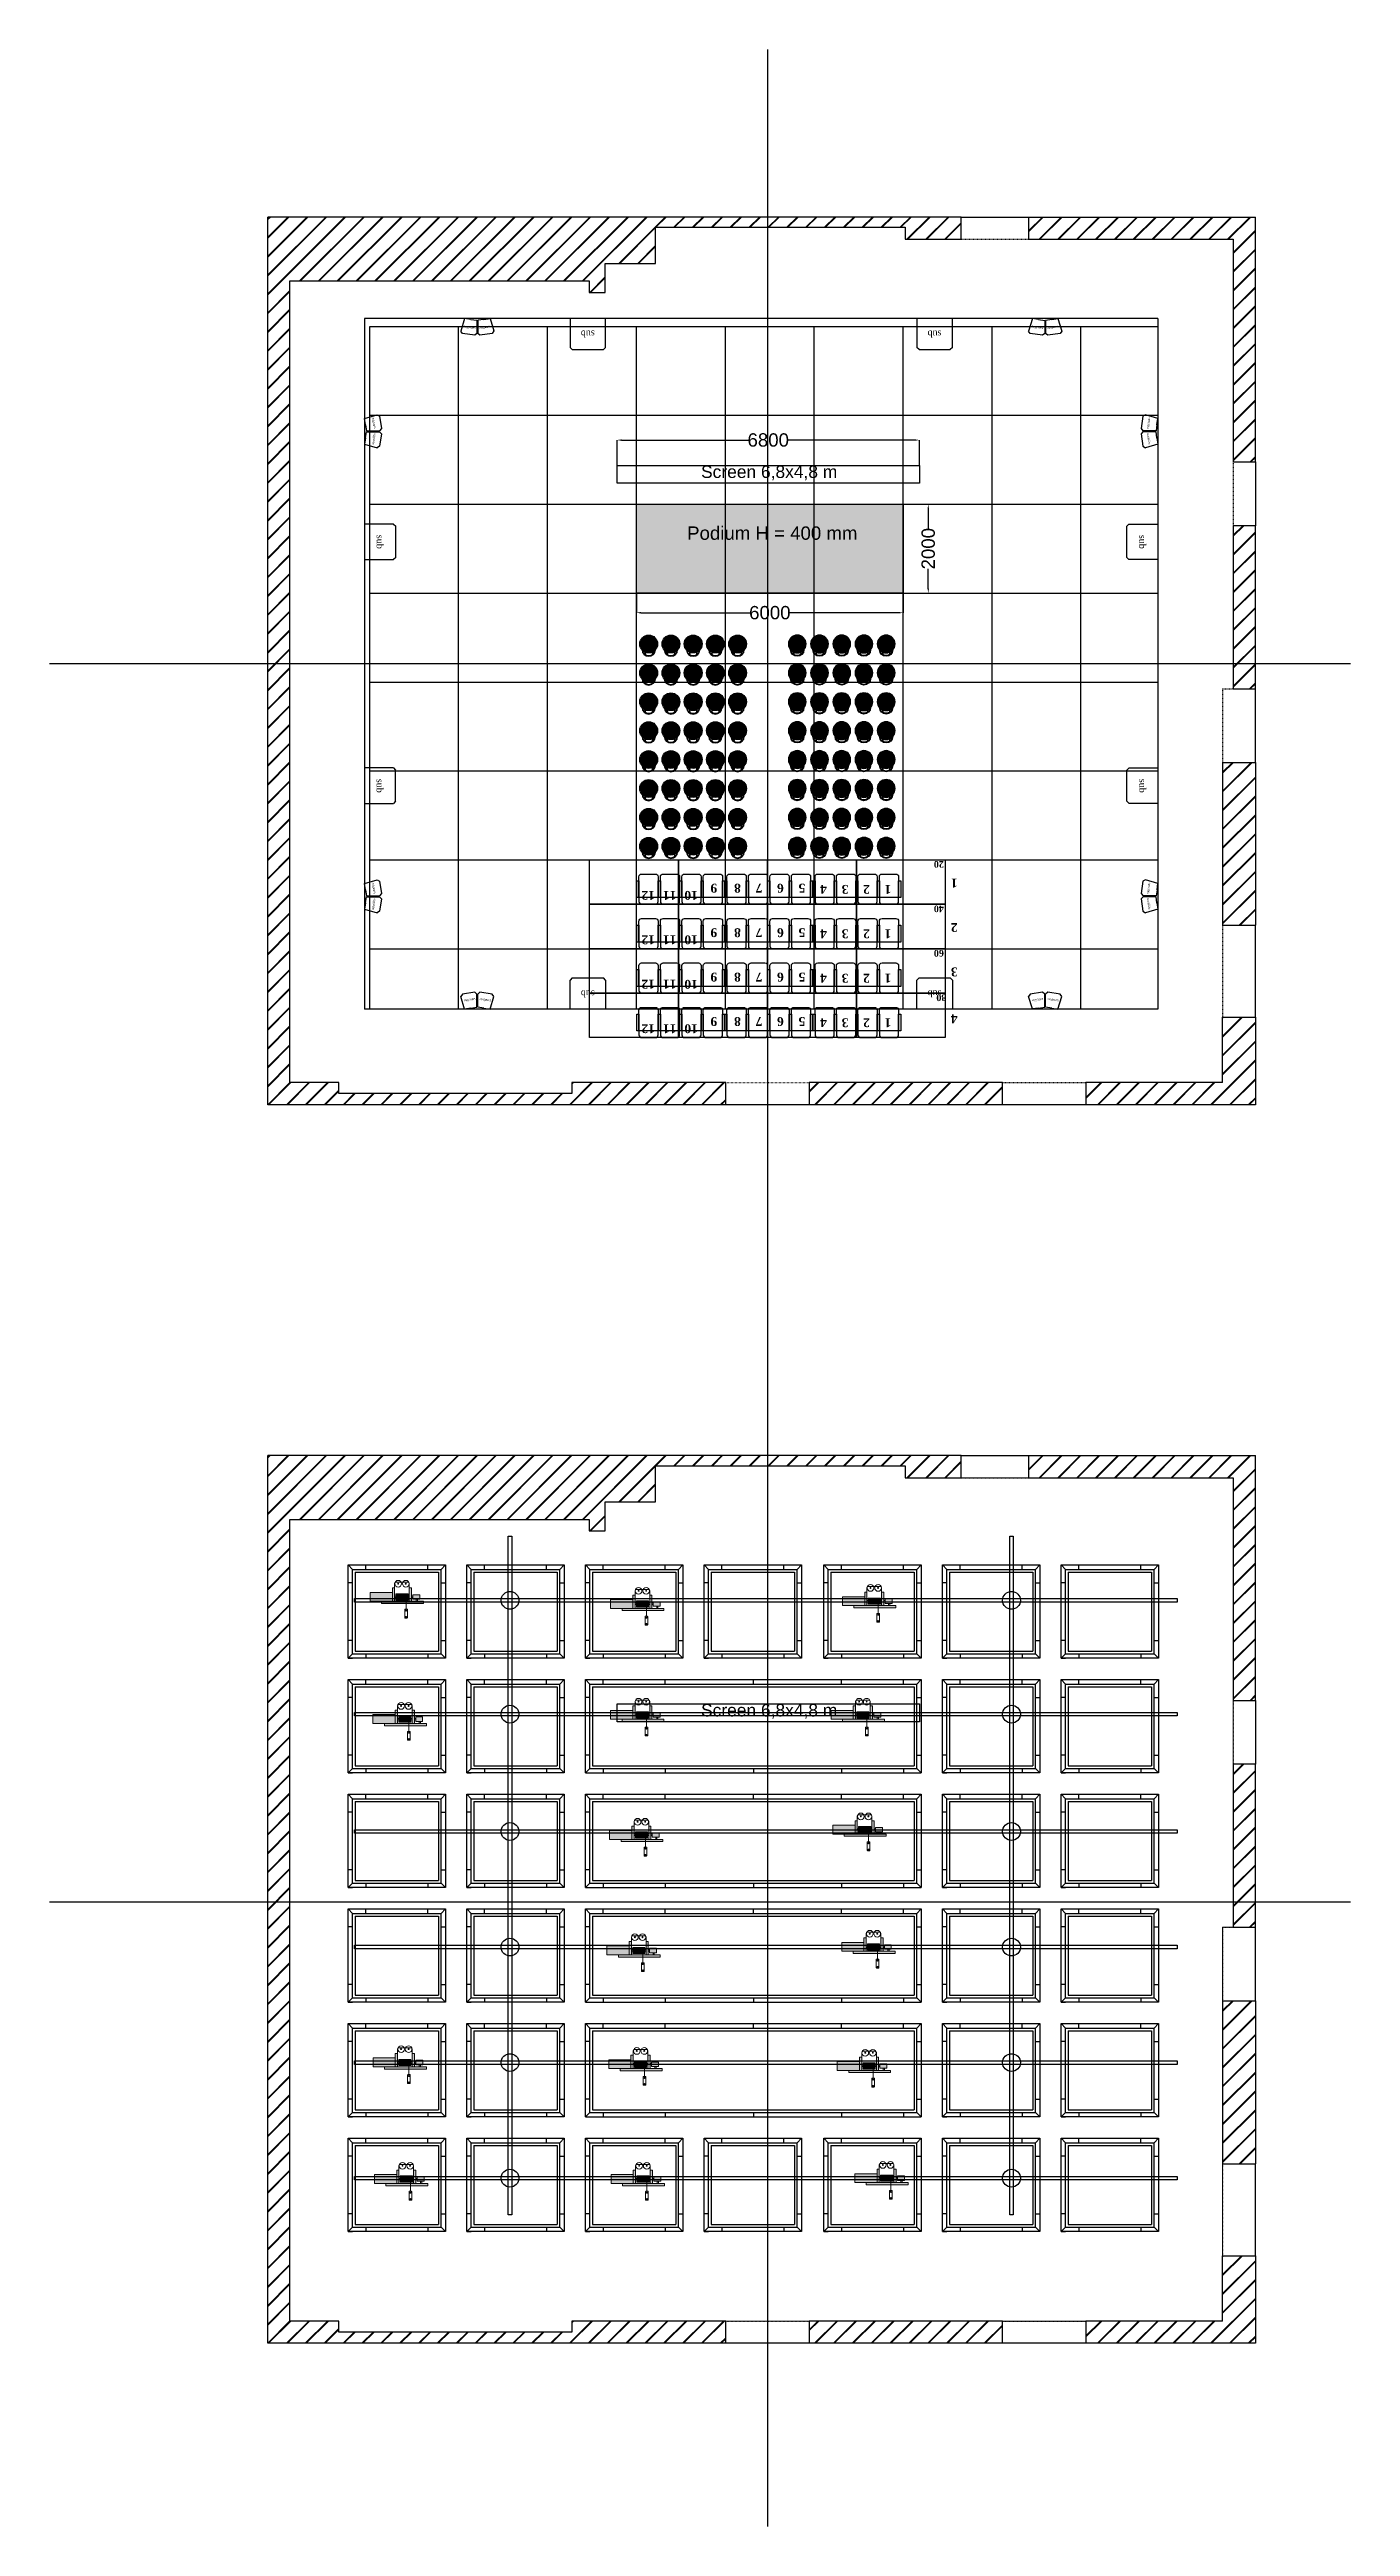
# Model space of a CAD drawing. Header units: millimetres. Extents: x -520232 to 211296, y -156633 to 78411.
# Drawn here: x -461731 to -432467, y -127379 to -71652 of the extents above; entities that cross this region are included whole.
import ezdxf

# ---------------------------------------------------------------- set-up
doc = ezdxf.new("R2010")
doc.units = ezdxf.units.MM
doc.linetypes.add('ACAD_ISO03W100', pattern=[30, 12, -18])
for name, color, linetype in [('Декорации', 10, 'Continuous'), ('Колонки', 10, 'Continuous'), ('Колосники', 7, 'Continuous'), ('Моторы', 7, 'Continuous'), ('Оси', 7, 'Continuous'), ('Партер', 7, 'Continuous'), ('План галлереи', 7, 'Continuous'), ('План планшет1', 7, 'Continuous'), ('Продольный разрез', 7, 'Continuous')]:
    doc.layers.add(name, color=color, linetype=linetype)
doc.layers.add('Сидения и станки', color=7, linetype='Continuous', lineweight=25)
doc.styles.get("Standard").update_dxf_attribs({"font": 'arial.ttf', "height": 300})
doc.dimstyles.new('Размеры', dxfattribs={"dimtxt": 300, "dimasz": 100, "dimexe": 0.18, "dimexo": 0.0625, "dimgap": 0.09, "dimtad": 0, "dimdec": 0, "dimzin": 0, "dimdsep": 46, "dimtxsty": 'Standard', "dimcen": 0.09, "dimclrd": 250, "dimclre": 250, "dimclrt": 250, "dimadec": 0, "dimazin": 0, "dimtfac": 1, "dimtdec": 0, "dimtofl": 0, "dimtmove": 0, "dimatfit": 3, "dimfxl": 1, "dimtfillclr": 250, "dimtolj": 1, "dimtzin": 0, "dimarcsym": 0})
pattern_1 = [(45, (-481189.7, -97696.27), (-212.132, 212.132), []), (45, (-481179.7, -97696.27), (-212.132, 212.132), []), (45, (-481169.7, -97696.27), (-212.132, 212.132), [])]
pattern_2 = [(45, (-481189.7, -125559.94), (-212.132, 212.132), []), (45, (-481179.7, -125559.94), (-212.132, 212.132), []), (45, (-481169.7, -125559.94), (-212.132, 212.132), [])]

msp = doc.modelspace()

# ---------------------------------------------------------------- texts
at = {"layer": 'Декорации', "color": 1, "lineweight": 25, "char_height": 280, "attachment_point": 1}
for insert in [(-448964.01, -81010.698), (-448964.01, -108874.366)]:
    msp.add_mtext_dynamic_manual_height_columns('\\pi1888.6;Screen 6,8x4,8 m', width=6800, gutter_width=1500, heights=[0], dxfattribs=dict(at, insert=insert))
at = {"layer": 'Декорации', "color": 18, "lineweight": 25, "true_color": 0x000000, "insert": (-448528.348, -81881.631), "char_height": 300, "attachment_point": 1}
msp.add_mtext_dynamic_manual_height_columns('\\pi3026.1;\\P\\pi1140;Podium H = 400 mm', width=6052.29696, gutter_width=1500, heights=[1926.446], dxfattribs=at)
at = {"layer": 'Колонки'}
for s, width, insert, char_height, attachment_point, rotation in [('{\\fTimes New Roman|b0|i0|c0|p18;sattellite}', 303.76736, (-452148.53, -77900.502), 50, 7, 171.6903534), ('{\\fTimes New Roman|b0|i0|c0|p18;sattellite}', 303.76736, (-451805.65, -77860.901), 50, 7, 188.5545086), ('{\\fTimes New Roman|b0|i0|c0|p18;sub}', 428.52487, (-449465.885, -77971.372), 150, 7, 180), ('{\\fTimes New Roman|b0|i0|c0|p18;sub}', 428.52487, (-441665.419, -77972.554), 150, 7, 180), ('{\\fTimes New Roman|b0|i0|c0|p18;sattellite}', 303.76736, (-439374.797, -77901.684), 50, 7, 171.6903534), ('{\\fTimes New Roman|b0|i0|c0|p18;sattellite}', 303.76736, (-439031.917, -77862.083), 50, 7, 188.5545086), ('{\\fTimes New Roman|b0|i0|c0|p18;sattellite}', 303.76736, (-454485.714, -79937.2), 50, 3, 98.5545086), ('{\\fTimes New Roman|b0|i0|c0|p18;sattellite}', 303.76736, (-436956.799, -79937.2), 50, 1, 261.4454914), ('{\\fTimes New Roman|b0|i0|c0|p18;sattellite}', 303.76736, (-454446.113, -80280.081), 50, 3, 81.6903534), ('{\\fTimes New Roman|b0|i0|c0|p18;sattellite}', 303.76736, (-436996.401, -80280.081), 50, 1, 278.3096466), ('{\\fTimes New Roman|b0|i0|c0|p18;sub}', 428.52487, (-454374.061, -82570.702), 150, 7, 270), ('{\\fTimes New Roman|b0|i0|c0|p18;sub}', 428.52487, (-437068.453, -82570.702), 150, 1, 270), ('{\\fTimes New Roman|b0|i0|c0|p18;sub}', 428.52487, (-454376.425, -88059.169), 150, 7, 270), ('{\\fTimes New Roman|b0|i0|c0|p18;sub}', 428.52487, (-437066.088, -88059.169), 150, 1, 270), ('{\\fTimes New Roman|b0|i0|c0|p18;sattellite}', 303.76736, (-454486.896, -90398.934), 50, 3, 98.5545086), ('{\\fTimes New Roman|b0|i0|c0|p18;sattellite}', 303.76736, (-454447.295, -90741.814), 50, 3, 81.6903534), ('{\\fTimes New Roman|b0|i0|c0|p18;sattellite}', 303.76736, (-436995.218, -90741.814), 50, 1, 278.3096466), ('{\\fTimes New Roman|b0|i0|c0|p18;sattellite}', 303.76736, (-436955.617, -90398.934), 50, 1, 261.4454914), ('{\\fTimes New Roman|b0|i0|c0|p18;sattellite}', 303.76736, (-452148.53, -93041.761), 50, 1, 188.3096466), ('{\\fTimes New Roman|b0|i0|c0|p18;sattellite}', 303.76736, (-451805.65, -93081.362), 50, 1, 171.4454914), ('{\\fTimes New Roman|b0|i0|c0|p18;sub}', 428.52487, (-449465.885, -92970.891), 150, 1, 180), ('{\\fTimes New Roman|b0|i0|c0|p18;sub}', 428.52487, (-441665.419, -92969.709), 150, 1, 180), ('{\\fTimes New Roman|b0|i0|c0|p18;sattellite}', 303.76736, (-439374.797, -93040.579), 50, 1, 188.3096466), ('{\\fTimes New Roman|b0|i0|c0|p18;sattellite}', 303.76736, (-439031.917, -93080.18), 50, 1, 171.4454914)]:
    msp.add_mtext_dynamic_manual_height_columns(s, width=width, gutter_width=2500, heights=[0], dxfattribs=dict(at, insert=insert, char_height=char_height, attachment_point=attachment_point, rotation=rotation))

# ---------------------------------------------------------------- blocks, each defined once
blk = doc.blocks.new('Лебедка большого зала')
at = {"layer": 'Продольный разрез', "lineweight": 13, "true_color": 0xc7c8ca}
h = blk.add_hatch(color=9, dxfattribs=at)
h.dxf.hatch_style = 1
h.paths.add_polyline_path([(21088, 35298), (20588, 35298), (20588, 35098), (21088, 35098)])
h.paths.add_polyline_path([(21705, 35246), (21549, 35246), (21549, 35146), (21705, 35146)])
at = {"layer": 'Продольный разрез', "lineweight": 13, "true_color": 0x636466}
h = blk.add_hatch(color=251, dxfattribs=at)
h.dxf.hatch_style = 1
h.paths.add_polyline_path([(21138, 35398), (21088, 35398), (21088, 35298), (21088, 35098), (21138, 35098)])
h.paths.add_polyline_path([(21518, 35398), (21468, 35398), (21468, 35098), (21518, 35098)])
h.paths.add_polyline_path([(21788, 35098), (21518, 35098), (21468, 35098), (21138, 35098), (21088, 35098), (20846, 35098), (20846, 35048), (21788, 35048)])
h.paths.add_polyline_path([(21654, 35146), (21625, 35146), (21625, 35098), (21654, 35098)])
at = {"layer": 'Продольный разрез', "lineweight": 13}
h = blk.add_hatch(dxfattribs=at)
h.set_pattern_fill('GOST_WOOD', color=256, scale=5)
h.set_pattern_definition([(90, (-784.154, -3097.286), (30, -2e-15), [50, -10]), (90, (-774.154, -3107.286), (30, -2e-15), [30, -7.5, 15, -7.5]), (90, (-764.154, -3122.286), (30, -2e-15), [50, -10])])
h.paths.add_polyline_path([(21441, 35266), (21169, 35266), (21169, 35126), (21441, 35126)])
for p, q in [((20588, 35098), (20588, 35298)), ((20588, 35298), (21088, 35298)), ((21088, 35298), (21088, 35398)), ((21088, 35398), (21138, 35398)), ((21088, 35298), (21088, 35098)), ((21138, 35098), (21138, 35497)), ((21169, 35213), (21138, 35213)), ((21169, 35183), (21138, 35183)), ((21168, 35527), (21438, 35527)), ((21169, 35126), (21169, 35266)), ((21169, 35266), (21441, 35266)), ((21441, 35126), (21169, 35126)), ((21395, 35126), (21395, 34922)), ((21441, 35266), (21441, 35126)), ((21468, 35213), (21441, 35213)), ((21468, 35183), (21441, 35183)), ((21468, 35497), (21468, 35098)), ((21468, 35398), (21518, 35398)), ((21518, 35398), (21518, 35098)), ((21549, 35213), (21518, 35213)), ((21549, 35183), (21518, 35183)), ((21549, 35146), (21549, 35246)), ((21549, 35246), (21705, 35246)), ((21705, 35146), (21549, 35146)), ((21625, 35098), (21625, 35146)), ((21625, 35146), (21654, 35146)), ((21654, 35146), (21654, 35098)), ((21705, 35246), (21705, 35146)), ((21088, 35098), (20588, 35098)), ((20846, 35098), (20846, 35048)), ((20846, 35048), (21788, 35048)), ((21088, 35098), (21138, 35098)), ((21468, 35098), (21138, 35098)), ((21365, 34912), (21365, 34732)), ((21415, 34922), (21375, 34922)), ((21375, 34722), (21415, 34722)), ((21425, 34732), (21425, 34912)), ((21518, 35098), (21468, 35098)), ((21788, 35098), (21518, 35098)), ((21788, 35048), (21788, 35098))]:
    blk.add_line(p, q, dxfattribs=at)
for centre, radius in [((21219, 35494), 75), ((21219, 35494), 10), ((21389, 35494), 75), ((21389, 35494), 10), ((21395, 34889), 10.8), ((21395, 34748), 10.8)]:
    blk.add_circle(centre, radius, dxfattribs=at)
for centre, radius, start, end in [((21168, 35497), 30, 90, 180), ((21438, 35497), 30, 0, 90), ((21375, 34912), 10, 90, 180), ((21375, 34732), 10, 180, 270), ((21415, 34912), 10, 0, 90), ((21415, 34732), 10, 270, 0)]:
    blk.add_arc(centre, radius, start, end, dxfattribs=at)
blk = doc.blocks.new('Венский стул Фейк')
at = {"layer": 'Декорации', "lineweight": 25, "true_color": 0x636466}
h = blk.add_hatch(color=251, dxfattribs=at)
h.dxf.hatch_style = 1
h.paths.add_polyline_path([(-458160, -99884, 1), (-457760, -99884, 1)])
h = blk.add_hatch(color=251, dxfattribs=at)
h.dxf.hatch_style = 1
h.paths.add_polyline_path([(-457809, -100016, -0.836365), (-458110, -100016, 0.954595)])
h.paths.add_polyline_path([(-458030, -100071, -0.012189), (-458039, -100067), (-458051, -100111, 0.016844), (-458043, -100117)], flags=17)
h.paths.add_polyline_path([(-457880, -100067, -0.012189), (-457889, -100071), (-457877, -100117, 0.016844), (-457868, -100111)], flags=17)
at = {"layer": 'Декорации', "color": 18, "lineweight": 25, "true_color": 0x000000}
for p, q in [((-458039, -100067), (-458051, -100111)), ((-458030, -100071), (-458043, -100117)), ((-457889, -100071), (-457877, -100117)), ((-457880, -100067), (-457868, -100111))]:
    blk.add_line(p, q, dxfattribs=at)
for radius in [200, 186]:
    blk.add_circle((-457960, -99884), radius, dxfattribs=at)
for centre, radius, start, end in [((-457960, -99989), 153, 190.1842, 349.8158), ((-457960, -100009), 151, 182.6614, 357.3386)]:
    blk.add_arc(centre, radius, start, end, dxfattribs=at)
blk = doc.blocks.new('A$C20D4365F')
at = {"layer": 'Сидения и станки'}
for points in [[(-1231.25, 380), (-1181.25, 380), (-1181.25, 0), (-1231.25, 0)], [(-748.75, 380), (-698.75, 380), (-698.75, 0), (-748.75, 0)], [(-266.25, 380), (-216.25, 380), (-216.25, 0), (-266.25, 0)], [(216.25, 380), (266.25, 380), (266.25, 0), (216.25, 0)], [(698.75, 380), (748.75, 380), (748.75, 0), (698.75, 0)]]:
    blk.add_lwpolyline(points, close=True, dxfattribs=at)
for points in [[(-1121.25, 530), (-808.75, 530, -0.41421356), (-748.75, 470), (-748.75, 0), (-1181.25, 0), (-1181.25, 470, -0.41421356)], [(-748.75, 0), (-1181.25, 0), (-1181.25, -90, 0.41421356), (-1121.25, -150), (-808.75, -150, 0.41421356), (-748.75, -90)], [(-638.75, 530), (-326.25, 530, -0.41421356), (-266.25, 470), (-266.25, 0), (-698.75, 0), (-698.75, 470, -0.41421356)], [(-266.25, 0), (-698.75, 0), (-698.75, -90, 0.41421356), (-638.75, -150), (-326.25, -150, 0.41421356), (-266.25, -90)], [(-156.25, 530), (156.25, 530, -0.41421356), (216.25, 470), (216.25, 0), (-216.25, 0), (-216.25, 470, -0.41421356)], [(216.25, 0), (-216.25, 0), (-216.25, -90, 0.41421356), (-156.25, -150), (156.25, -150, 0.41421356), (216.25, -90)], [(326.25, 530), (638.75, 530, -0.41421356), (698.75, 470), (698.75, 0), (266.25, 0), (266.25, 470, -0.41421356)], [(698.75, 0), (266.25, 0), (266.25, -90, 0.41421356), (326.25, -150), (638.75, -150, 0.41421356), (698.75, -90)]]:
    blk.add_lwpolyline(points, format="xyb", close=True, dxfattribs=at)
blk = doc.blocks.new('Партер 4х12')
at = {"layer": 'Партер'}
for points in [[(-471058, -97098), (-471058, -98098), (-473058, -98098), (-473058, -97098), (-471058, -97098)], [(-469058, -97098), (-469058, -98098), (-471058, -98098), (-471058, -97098), (-469058, -97098)], [(-467058, -97098), (-467058, -98098), (-469058, -98098), (-469058, -97098), (-467058, -97098)], [(-465058, -97098), (-465058, -98098), (-467058, -98098), (-467058, -97098), (-465058, -97098)], [(-471058, -98098), (-471058, -99098), (-473058, -99098), (-473058, -98098), (-471058, -98098)], [(-469058, -98098), (-469058, -99098), (-471058, -99098), (-471058, -98098), (-469058, -98098)], [(-467058, -98098), (-467058, -99098), (-469058, -99098), (-469058, -98098), (-467058, -98098)], [(-465058, -98098), (-465058, -99098), (-467058, -99098), (-467058, -98098), (-465058, -98098)], [(-471058, -99098), (-471058, -100098), (-473058, -100098), (-473058, -99098), (-471058, -99098)], [(-469058, -99098), (-469058, -100098), (-471058, -100098), (-471058, -99098), (-469058, -99098)], [(-467058, -99098), (-467058, -100098), (-469058, -100098), (-469058, -99098), (-467058, -99098)], [(-465058, -99098), (-465058, -100098), (-467058, -100098), (-467058, -99098), (-465058, -99098)], [(-471058, -100098), (-471058, -101098), (-473058, -101098), (-473058, -100098), (-471058, -100098)], [(-469058, -100098), (-469058, -101098), (-471058, -101098), (-471058, -100098), (-469058, -100098)], [(-467058, -100098), (-467058, -101098), (-469058, -101098), (-469058, -100098), (-467058, -100098)], [(-465058, -100098), (-465058, -101098), (-467058, -101098), (-467058, -100098), (-465058, -100098)]]:
    blk.add_lwpolyline(points, dxfattribs=at)
for p in [(-470767, -97948), (-468787, -97948), (-466807, -97948), (-470767, -98948), (-468787, -98948), (-466807, -98948), (-470767, -99948), (-468787, -99948), (-466807, -99948), (-470767, -100948), (-468787, -100948), (-466807, -100948)]:
    blk.add_blockref('A$C20D4365F', p, dxfattribs=at)
at = {"layer": 'Партер', "color": 0, "char_height": 150, "width": 439.44, "attachment_point": 4, "rotation": 180}
for s, insert in [('{\\fTimes New Roman|b1|i0|c204|p18; 20}', (-465032, -97200)), ('{\\fTimes New Roman|b1|i0|c204|p18; 40}', (-465032, -98200)), ('{\\fTimes New Roman|b1|i0|c204|p18; 60}', (-465032, -99200)), ('{\\fTimes New Roman|b1|i0|c204|p18;80}', (-465032, -100200))]:
    blk.add_mtext(s, dxfattribs=dict(at, insert=insert))
at = {"layer": 'Партер', "color": 5, "char_height": 200, "width": 500.97, "attachment_point": 4, "rotation": 180}
for s, insert in [('{\\fTimes New Roman|b1|i0|c204|p18;  1}', (-464629, -97620)), ('{\\fTimes New Roman|b1|i0|c204|p18;  2}', (-464629, -98620)), ('{\\fTimes New Roman|b1|i0|c204|p18;  3}', (-464629, -99620)), ('{\\fTimes New Roman|b1|i0|c204|p18;  4}', (-464629, -100674))]:
    blk.add_mtext(s, dxfattribs=dict(at, insert=insert))
at = {"layer": 'Партер', "color": 3, "char_height": 200, "width": 382.45, "attachment_point": 4, "rotation": 180}
for s, insert in [('{\\fTimes New Roman|b1|i0|c204|p18;  12}', (-471590, -97897)), ('{\\fTimes New Roman|b1|i0|c204|p18;  11}', (-471107, -97897)), ('{\\fTimes New Roman|b1|i0|c204|p18;  10}', (-470625, -97897)), ('{\\fTimes New Roman|b1|i0|c204|p18;  9}', (-470038, -97736)), ('{\\fTimes New Roman|b1|i0|c204|p18;  8}', (-469506, -97736)), ('{\\fTimes New Roman|b1|i0|c204|p18;  7}', (-469023, -97736)), ('{\\fTimes New Roman|b1|i0|c204|p18;  6}', (-468541, -97736)), ('{\\fTimes New Roman|b1|i0|c204|p18;  5}', (-468058, -97736)), ('{\\fTimes New Roman|b1|i0|c204|p18;  4}', (-467569, -97762)), ('{\\fTimes New Roman|b1|i0|c204|p18;  3}', (-467087, -97762)), ('{\\fTimes New Roman|b1|i0|c204|p18;  2}', (-466604, -97762)), ('{\\fTimes New Roman|b1|i0|c204|p18;  1}', (-466122, -97762)), ('{\\fTimes New Roman|b1|i0|c204|p18;  9}', (-470038, -98736)), ('{\\fTimes New Roman|b1|i0|c204|p18;  8}', (-469506, -98736)), ('{\\fTimes New Roman|b1|i0|c204|p18;  7}', (-469023, -98736)), ('{\\fTimes New Roman|b1|i0|c204|p18;  6}', (-468541, -98736)), ('{\\fTimes New Roman|b1|i0|c204|p18;  5}', (-468058, -98736)), ('{\\fTimes New Roman|b1|i0|c204|p18;  12}', (-471590, -98897)), ('{\\fTimes New Roman|b1|i0|c204|p18;  11}', (-471107, -98897)), ('{\\fTimes New Roman|b1|i0|c204|p18;  10}', (-470625, -98897)), ('{\\fTimes New Roman|b1|i0|c204|p18;  4}', (-467569, -98762)), ('{\\fTimes New Roman|b1|i0|c204|p18;  3}', (-467087, -98762)), ('{\\fTimes New Roman|b1|i0|c204|p18;  2}', (-466604, -98762)), ('{\\fTimes New Roman|b1|i0|c204|p18;  1}', (-466122, -98762)), ('{\\fTimes New Roman|b1|i0|c204|p18;  9}', (-470038, -99736)), ('{\\fTimes New Roman|b1|i0|c204|p18;  8}', (-469506, -99736)), ('{\\fTimes New Roman|b1|i0|c204|p18;  7}', (-469023, -99736)), ('{\\fTimes New Roman|b1|i0|c204|p18;  6}', (-468541, -99736)), ('{\\fTimes New Roman|b1|i0|c204|p18;  5}', (-468058, -99736)), ('{\\fTimes New Roman|b1|i0|c204|p18;  4}', (-467569, -99762)), ('{\\fTimes New Roman|b1|i0|c204|p18;  3}', (-467087, -99762)), ('{\\fTimes New Roman|b1|i0|c204|p18;  2}', (-466604, -99762)), ('{\\fTimes New Roman|b1|i0|c204|p18;  1}', (-466122, -99762)), ('{\\fTimes New Roman|b1|i0|c204|p18;  12}', (-471590, -99897)), ('{\\fTimes New Roman|b1|i0|c204|p18;  11}', (-471107, -99897)), ('{\\fTimes New Roman|b1|i0|c204|p18;  10}', (-470625, -99897)), ('{\\fTimes New Roman|b1|i0|c204|p18;  12}', (-471590, -100897)), ('{\\fTimes New Roman|b1|i0|c204|p18;  11}', (-471107, -100897)), ('{\\fTimes New Roman|b1|i0|c204|p18;  10}', (-470625, -100897)), ('{\\fTimes New Roman|b1|i0|c204|p18;  9}', (-470038, -100736)), ('{\\fTimes New Roman|b1|i0|c204|p18;  8}', (-469506, -100736)), ('{\\fTimes New Roman|b1|i0|c204|p18;  7}', (-469023, -100736)), ('{\\fTimes New Roman|b1|i0|c204|p18;  6}', (-468541, -100736)), ('{\\fTimes New Roman|b1|i0|c204|p18;  5}', (-468058, -100736)), ('{\\fTimes New Roman|b1|i0|c204|p18;  4}', (-467569, -100762)), ('{\\fTimes New Roman|b1|i0|c204|p18;  3}', (-467087, -100762)), ('{\\fTimes New Roman|b1|i0|c204|p18;  2}', (-466604, -100762)), ('{\\fTimes New Roman|b1|i0|c204|p18;  1}', (-466122, -100762))]:
    blk.add_mtext(s, dxfattribs=dict(at, insert=insert))
blk = doc.blocks.new('*D125')
at = {"layer": 'Defpoints', "color": 0, "lineweight": 25, "transparency": 16777216}
for p in [(-442528, -81882), (-442528, -83882), (-441964, -83882)]:
    blk.add_point(p, dxfattribs=at)
at = {"layer": 'Декорации', "color": 250, "lineweight": -2, "transparency": 16777216}
for p, q in [((-442528, -81882), (-441964, -81882)), ((-441964, -81982), (-441964, -82432)), ((-441964, -83782), (-441964, -83332)), ((-442528, -83882), (-441964, -83882))]:
    blk.add_line(p, q, dxfattribs=at)
at = {"layer": 'Декорации', "color": 250, "lineweight": 25, "transparency": 16777216}
for points in [[(-441980, -81982), (-441947, -81982), (-441964, -81882)], [(-441980, -83782), (-441947, -83782), (-441964, -83882)]]:
    blk.add_solid(points, dxfattribs=at)
at = {"layer": 'Декорации', "color": 250, "lineweight": 25, "transparency": 16777216, "insert": (-441964, -82882), "char_height": 300, "attachment_point": 5, "rotation": 90}
blk.add_mtext('\\A1;2000', dxfattribs=at)
blk = doc.blocks.new('*D126')
at = {"layer": 'Defpoints', "color": 0, "lineweight": 25, "transparency": 16777216}
for p in [(-448528, -83882), (-442528, -83882), (-442528, -84323)]:
    blk.add_point(p, dxfattribs=at)
at = {"layer": 'Декорации', "color": 250, "lineweight": -2, "transparency": 16777216}
for p, q in [((-448528, -83882), (-448528, -84323)), ((-442528, -83882), (-442528, -84323)), ((-448428, -84323), (-445977, -84323)), ((-442628, -84323), (-445080, -84323))]:
    blk.add_line(p, q, dxfattribs=at)
at = {"layer": 'Декорации', "color": 250, "lineweight": 25, "transparency": 16777216}
for points in [[(-448428, -84306), (-448428, -84340), (-448528, -84323)], [(-442628, -84306), (-442628, -84340), (-442528, -84323)]]:
    blk.add_solid(points, dxfattribs=at)
at = {"layer": 'Декорации', "color": 250, "lineweight": 25, "transparency": 16777216, "insert": (-445528, -84323), "char_height": 300, "attachment_point": 5}
blk.add_mtext('\\A1;6000', dxfattribs=at)
blk = doc.blocks.new('*D127')
at = {"layer": 'Defpoints', "color": 0, "lineweight": 25, "transparency": 16777216}
for p in [(-442164, -80438), (-448964, -81011), (-442164, -81011)]:
    blk.add_point(p, dxfattribs=at)
at = {"layer": 'Декорации', "color": 250, "lineweight": -2, "transparency": 16777216}
for p, q in [((-448964, -81011), (-448964, -80438)), ((-448864, -80438), (-446012, -80438)), ((-442264, -80438), (-445116, -80438)), ((-442164, -81011), (-442164, -80438))]:
    blk.add_line(p, q, dxfattribs=at)
at = {"layer": 'Декорации', "color": 250, "lineweight": 25, "transparency": 16777216}
for points in [[(-448864, -80422), (-448864, -80455), (-448964, -80438)], [(-442264, -80422), (-442264, -80455), (-442164, -80438)]]:
    blk.add_solid(points, dxfattribs=at)
at = {"layer": 'Декорации', "color": 250, "lineweight": 25, "transparency": 16777216, "insert": (-445564, -80438), "char_height": 300, "attachment_point": 5}
blk.add_mtext('\\A1;6800', dxfattribs=at)

# ---------------------------------------------------------------- dimensions: what is measured, and where the dimension line sits
at = {"layer": 'Декорации', "color": 18, "lineweight": 25, "true_color": 0x000000}
for base, p1, p2, picture, middle in [((-442164.01, -80438.356), (-448964.01, -81010.698), (-442164.01, -81010.698), '*D127', (-445564.01, -80438.356)), ((-442528.348, -84322.836), (-448528.348, -83881.631), (-442528.348, -83881.631), '*D126', (-445528.348, -84322.836))]:
    dim = msp.add_linear_dim(base=base, p1=p1, p2=p2, dimstyle='Размеры', dxfattribs=at)
    dim.commit()
    dim.dimension.update_dxf_attribs({"geometry": picture, "text_midpoint": middle})
dim = msp.add_linear_dim(base=(-441963.745, -83881.631), p1=(-442528.348, -81881.631), p2=(-442528.348, -83881.631), angle=90, dimstyle='Размеры', dxfattribs=at)
dim.commit()
dim.dimension.update_dxf_attribs({"geometry": '*D125', "text_midpoint": (-441963.745, -82881.631)})

# ---------------------------------------------------------------- hatches: boundary and pattern name
at = {"layer": 'Декорации', "lineweight": 25, "transparency": 33554559}
h = msp.add_hatch(color=5, dxfattribs=at)
h.dxf.hatch_style = 1
h.paths.add_polyline_path([(-442528.348, -81881.631), (-448528.348, -81881.631), (-448528.348, -83881.631), (-442528.348, -83881.631)])
at = {"layer": 'План планшет1'}
h = msp.add_hatch(dxfattribs=at)
h.set_pattern_fill('JIS_RC_30', color=254, scale=10, style=0)
h.set_pattern_definition(pattern_1)
h.paths.add_polyline_path([(-441223.348, -75419.631), (-456823.348, -75419.631), (-456823.348, -95394.631), (-434603.348, -95394.631), (-434603.348, -93423.631), (-435341.348, -93423.631), (-435341.348, -94894.631), (-438417.348, -94894.631), (-438417.348, -95394.631), (-440294.348, -95394.631), (-440294.348, -94894.631), (-444642.348, -94894.631), (-444642.348, -95394.631), (-446521.348, -95394.631), (-446521.348, -94894.631), (-449979.348, -94894.631), (-449979.348, -95141.631), (-455222.348, -95141.631), (-455222.348, -94894.631), (-456323.348, -94894.631), (-456323.348, -76856.631), (-449590.348, -76856.631), (-449590.348, -77116.631), (-449231.348, -77116.631), (-449231.348, -76462.631), (-448099.348, -76462.631), (-448099.348, -75651.631), (-442483.348, -75651.631), (-442483.348, -75919.631), (-441223.348, -75919.631)])
h = msp.add_hatch(dxfattribs=at)
h.set_pattern_fill('JIS_RC_30', color=254, scale=10, style=0)
h.set_pattern_definition(pattern_1)
h.paths.add_polyline_path([(-439711.348, -75419.631), (-439711.348, -75919.631), (-435103.348, -75919.631), (-435103.348, -80930.631), (-434603.348, -80930.631), (-434603.348, -75419.631)])
h = msp.add_hatch(dxfattribs=at)
h.set_pattern_fill('JIS_RC_30', color=254, scale=10, style=0)
h.set_pattern_definition(pattern_1)
h.paths.add_polyline_path([(-434603.348, -86035.631), (-434603.348, -82365.631), (-435103.348, -82365.631), (-435103.348, -86035.631)])
h = msp.add_hatch(dxfattribs=at)
h.set_pattern_fill('JIS_RC_30', color=254, scale=10, style=0)
h.set_pattern_definition(pattern_1)
h.paths.add_polyline_path([(-435341.348, -87689.631), (-434603.348, -87689.631), (-434603.348, -91354.631), (-435341.348, -91354.631)])
h = msp.add_hatch(dxfattribs=at)
h.set_pattern_fill('JIS_RC_30', color=254, scale=10, style=0)
h.set_pattern_definition(pattern_2)
h.paths.add_polyline_path([(-441223.348, -103283.299), (-456823.348, -103283.299), (-456823.348, -123258.299), (-434603.348, -123258.299), (-434603.348, -121287.299), (-435341.348, -121287.299), (-435341.348, -122758.299), (-438417.348, -122758.299), (-438417.348, -123258.299), (-440294.348, -123258.299), (-440294.348, -122758.299), (-444642.348, -122758.299), (-444642.348, -123258.299), (-446521.348, -123258.299), (-446521.348, -122758.299), (-449979.348, -122758.299), (-449979.348, -123005.299), (-455222.348, -123005.299), (-455222.348, -122758.299), (-456323.348, -122758.299), (-456323.348, -104720.299), (-449590.348, -104720.299), (-449590.348, -104980.299), (-449231.348, -104980.299), (-449231.348, -104326.299), (-448099.348, -104326.299), (-448099.348, -103515.299), (-442483.348, -103515.299), (-442483.348, -103783.299), (-441223.348, -103783.299)])
h = msp.add_hatch(dxfattribs=at)
h.set_pattern_fill('JIS_RC_30', color=254, scale=10, style=0)
h.set_pattern_definition(pattern_2)
h.paths.add_polyline_path([(-439711.348, -103283.299), (-439711.348, -103783.299), (-435103.348, -103783.299), (-435103.348, -108794.299), (-434603.348, -108794.299), (-434603.348, -103283.299)])
h = msp.add_hatch(dxfattribs=at)
h.set_pattern_fill('JIS_RC_30', color=254, scale=10, style=0)
h.set_pattern_definition(pattern_2)
h.paths.add_polyline_path([(-434603.348, -113899.299), (-434603.348, -110229.299), (-435103.348, -110229.299), (-435103.348, -113899.299)])
h = msp.add_hatch(dxfattribs=at)
h.set_pattern_fill('JIS_RC_30', color=254, scale=10, style=0)
h.set_pattern_definition(pattern_2)
h.paths.add_polyline_path([(-435341.348, -115553.299), (-434603.348, -115553.299), (-434603.348, -119218.299), (-435341.348, -119218.299)])

# ---------------------------------------------------------------- linework, layer by layer
at = {"lineweight": 20}
msp.add_lwpolyline([(-449590.348, -104980.299), (-449590.348, -104720.299), (-456323.348, -104720.299), (-456323.348, -122758.299), (-455222.348, -122758.299), (-455222.348, -123005.299), (-449979.348, -123005.299), (-449979.348, -122758.299), (-435341.348, -122758.299), (-435341.348, -113899.299), (-435103.348, -113899.299), (-435103.348, -103783.299), (-442483.348, -103783.299), (-442483.348, -103515.299), (-448099.348, -103515.299), (-448099.348, -104326.299), (-449231.348, -104326.299), (-449231.348, -104980.299), (-449590.348, -104980.299)], dxfattribs=at)
at = {"layer": 'Декорации', "color": 1, "lineweight": 25}
for points in [[(-448964.01, -81010.698), (-442164.01, -81010.698), (-442164.01, -81410.698), (-448964.01, -81410.698), (-448964.01, -81010.698)], [(-448964.01, -108874.366), (-442164.01, -108874.366), (-442164.01, -109274.366), (-448964.01, -109274.366), (-448964.01, -108874.366)]]:
    msp.add_lwpolyline(points, dxfattribs=at)
at = {"layer": 'Декорации', "color": 18, "lineweight": 25, "true_color": 0x000000}
msp.add_lwpolyline([(-448528.348, -81881.631), (-442528.348, -81881.631), (-442528.348, -83881.631), (-448528.348, -83881.631), (-448528.348, -81881.631)], dxfattribs=at)
at = {"layer": 'Колонки'}
for p, q in [((-452395.348, -77703.631), (-452479.613, -77984.939)), ((-452444.486, -78040.062), (-452479.613, -77984.939)), ((-452256.818, -77723.865), (-452395.348, -77703.631)), ((-452256.818, -77723.865), (-452118.287, -77744.098)), ((-452118.287, -77744.098), (-452117.999, -78037.755)), ((-451960.523, -77723.274), (-452098.966, -77744.099)), ((-452098.966, -77744.099), (-452097.999, -78037.755)), ((-451960.523, -77723.274), (-451822.081, -77702.449)), ((-451822.081, -77702.449), (-451736.614, -77983.394)), ((-451736.614, -77983.394), (-451771.506, -78038.667)), ((-449222.081, -77702.449), (-450022.081, -77702.449)), ((-450022.081, -77702.449), (-450022.081, -78352.449)), ((-449222.081, -78352.449), (-449222.081, -77702.449)), ((-441421.615, -77703.631), (-442221.615, -77703.631)), ((-442221.615, -77703.631), (-442221.615, -78353.631)), ((-441421.615, -78353.631), (-441421.615, -77703.631)), ((-439621.615, -77704.814), (-439705.88, -77986.121)), ((-439670.752, -78041.244), (-439705.88, -77986.121)), ((-439483.084, -77725.047), (-439621.615, -77704.814)), ((-439483.084, -77725.047), (-439344.554, -77745.28)), ((-439344.554, -77745.28), (-439344.266, -78038.937)), ((-439186.79, -77724.457), (-439325.233, -77745.282)), ((-439325.233, -77745.282), (-439324.266, -78038.937)), ((-439186.79, -77724.457), (-439048.348, -77703.631)), ((-439048.348, -77703.631), (-438962.881, -77984.576)), ((-438962.881, -77984.576), (-438997.773, -78039.849)), ((-452167.425, -78080.528), (-452444.486, -78040.062)), ((-452117.999, -78037.755), (-452167.425, -78080.528)), ((-452048.391, -78080.317), (-452097.999, -78037.755)), ((-451771.506, -78038.667), (-452048.391, -78080.317)), ((-449972.081, -78402.449), (-450022.081, -78352.449)), ((-449972.081, -78402.449), (-449272.081, -78402.449)), ((-449222.081, -78352.449), (-449272.081, -78402.449)), ((-442171.615, -78403.631), (-442221.615, -78353.631)), ((-442171.615, -78403.631), (-441471.615, -78403.631)), ((-441421.615, -78353.631), (-441471.615, -78403.631)), ((-439393.692, -78081.711), (-439670.752, -78041.244)), ((-439344.266, -78038.937), (-439393.692, -78081.711)), ((-439274.658, -78081.499), (-439324.266, -78038.937)), ((-438997.773, -78039.849), (-439274.658, -78081.499)), ((-454644.166, -79953.631), (-454363.221, -79868.165)), ((-454623.341, -80092.074), (-454644.166, -79953.631)), ((-454623.341, -80092.074), (-454602.515, -80230.516)), ((-454602.515, -80230.516), (-454308.86, -80229.55)), ((-454363.221, -79868.165), (-454307.948, -79903.056)), ((-454266.298, -80179.941), (-454308.86, -80229.55)), ((-454307.948, -79903.056), (-454266.298, -80179.941)), ((-437134.565, -79903.056), (-437176.215, -80179.941)), ((-437176.215, -80179.941), (-437133.653, -80229.55)), ((-437079.292, -79868.165), (-437134.565, -79903.056)), ((-436839.998, -80230.516), (-437133.653, -80229.55)), ((-436798.348, -79953.631), (-437079.292, -79868.165)), ((-436819.173, -80092.074), (-436839.998, -80230.516)), ((-436819.173, -80092.074), (-436798.348, -79953.631)), ((-454622.75, -80388.368), (-454642.983, -80526.898)), ((-454642.983, -80526.898), (-454361.676, -80611.164)), ((-454622.75, -80388.368), (-454602.517, -80249.838)), ((-454602.517, -80249.838), (-454308.86, -80249.55)), ((-454306.553, -80576.036), (-454361.676, -80611.164)), ((-454308.86, -80249.55), (-454266.086, -80298.976)), ((-454266.086, -80298.976), (-454306.553, -80576.036)), ((-437133.653, -80249.55), (-437176.427, -80298.976)), ((-437176.427, -80298.976), (-437135.961, -80576.036)), ((-437135.961, -80576.036), (-437080.837, -80611.164)), ((-436839.996, -80249.838), (-437133.653, -80249.55)), ((-436799.53, -80526.898), (-437080.837, -80611.164)), ((-436819.763, -80388.368), (-436839.996, -80249.838)), ((-436819.763, -80388.368), (-436799.53, -80526.898)), ((-454642.983, -82326.898), (-454642.983, -83126.898)), ((-453992.983, -82326.898), (-454642.983, -82326.898)), ((-453992.983, -82326.898), (-453942.983, -82376.898)), ((-453942.983, -83076.898), (-453942.983, -82376.898)), ((-437449.53, -82326.898), (-437499.53, -82376.898)), ((-437499.53, -83076.898), (-437499.53, -82376.898)), ((-437449.53, -82326.898), (-436799.53, -82326.898)), ((-436799.53, -82326.898), (-436799.53, -83126.898)), ((-454642.983, -83126.898), (-453992.983, -83126.898)), ((-453942.983, -83076.898), (-453992.983, -83126.898)), ((-437499.53, -83076.898), (-437449.53, -83126.898)), ((-436799.53, -83126.898), (-437449.53, -83126.898)), ((-454645.348, -87815.365), (-454645.348, -88615.365)), ((-453995.348, -87815.365), (-454645.348, -87815.365)), ((-453995.348, -87815.365), (-453945.348, -87865.365)), ((-453945.348, -88565.365), (-453945.348, -87865.365)), ((-437447.166, -87815.365), (-437497.166, -87865.365)), ((-437497.166, -88565.365), (-437497.166, -87865.365)), ((-437447.166, -87815.365), (-436797.166, -87815.365)), ((-436797.166, -87815.365), (-436797.166, -88615.365)), ((-453945.348, -88565.365), (-453995.348, -88615.365)), ((-437497.166, -88565.365), (-437447.166, -88615.365)), ((-454645.348, -88615.365), (-453995.348, -88615.365)), ((-436797.166, -88615.365), (-437447.166, -88615.365)), ((-454645.348, -90415.365), (-454364.403, -90329.898)), ((-454624.523, -90553.807), (-454645.348, -90415.365)), ((-454624.523, -90553.807), (-454603.698, -90692.25)), ((-454623.932, -90850.101), (-454603.699, -90711.571)), ((-454603.699, -90711.571), (-454310.042, -90711.283)), ((-454603.698, -90692.25), (-454310.042, -90691.283)), ((-454364.403, -90329.898), (-454309.13, -90364.79)), ((-454267.48, -90641.674), (-454310.042, -90691.283)), ((-454310.042, -90711.283), (-454267.269, -90760.709)), ((-454309.13, -90364.79), (-454267.48, -90641.674)), ((-454267.269, -90760.709), (-454307.735, -91037.769)), ((-437132.471, -90711.283), (-437175.245, -90760.709)), ((-437175.245, -90760.709), (-437134.778, -91037.769)), ((-437133.383, -90364.79), (-437175.033, -90641.674)), ((-437175.033, -90641.674), (-437132.471, -90691.283)), ((-437078.11, -90329.898), (-437133.383, -90364.79)), ((-436838.816, -90692.25), (-437132.471, -90691.283)), ((-436838.814, -90711.571), (-437132.471, -90711.283)), ((-436797.166, -90415.365), (-437078.11, -90329.898)), ((-436817.991, -90553.807), (-436838.816, -90692.25)), ((-436818.581, -90850.101), (-436838.814, -90711.571)), ((-436817.991, -90553.807), (-436797.166, -90415.365)), ((-454623.932, -90850.101), (-454644.166, -90988.631)), ((-454644.166, -90988.631), (-454362.858, -91072.897)), ((-454307.735, -91037.769), (-454362.858, -91072.897)), ((-437134.778, -91037.769), (-437079.655, -91072.897)), ((-436798.348, -90988.631), (-437079.655, -91072.897)), ((-436818.581, -90850.101), (-436798.348, -90988.631)), ((-452444.486, -92902.201), (-452479.613, -92957.324)), ((-452395.348, -93238.631), (-452479.613, -92957.324)), ((-452167.425, -92861.735), (-452444.486, -92902.201)), ((-452117.999, -92904.508), (-452167.425, -92861.735)), ((-452118.287, -93198.165), (-452117.999, -92904.508)), ((-452098.966, -93198.164), (-452097.999, -92904.508)), ((-452048.391, -92861.946), (-452097.999, -92904.508)), ((-451771.506, -92903.596), (-452048.391, -92861.946)), ((-451822.081, -93239.814), (-451736.614, -92958.869)), ((-451736.614, -92958.869), (-451771.506, -92903.596)), ((-449972.081, -92539.814), (-450022.081, -92589.814)), ((-450022.081, -93239.814), (-450022.081, -92589.814)), ((-449972.081, -92539.814), (-449272.081, -92539.814)), ((-449222.081, -92589.814), (-449272.081, -92539.814)), ((-449222.081, -92589.814), (-449222.081, -93239.814)), ((-442171.615, -92538.631), (-442221.615, -92588.631)), ((-442221.615, -93238.631), (-442221.615, -92588.631)), ((-442171.615, -92538.631), (-441471.615, -92538.631)), ((-441421.615, -92588.631), (-441471.615, -92538.631)), ((-441421.615, -92588.631), (-441421.615, -93238.631)), ((-439670.752, -92901.019), (-439705.88, -92956.142)), ((-439621.615, -93237.449), (-439705.88, -92956.142)), ((-439393.692, -92860.552), (-439670.752, -92901.019)), ((-439344.266, -92903.326), (-439393.692, -92860.552)), ((-439344.554, -93196.983), (-439344.266, -92903.326)), ((-439325.233, -93196.981), (-439324.266, -92903.326)), ((-439274.658, -92860.764), (-439324.266, -92903.326)), ((-438997.773, -92902.414), (-439274.658, -92860.764)), ((-439048.348, -93238.631), (-438962.881, -92957.687)), ((-438962.881, -92957.687), (-438997.773, -92902.414)), ((-452256.818, -93218.398), (-452395.348, -93238.631)), ((-452256.818, -93218.398), (-452118.287, -93198.165)), ((-451960.523, -93218.989), (-452098.966, -93198.164)), ((-451960.523, -93218.989), (-451822.081, -93239.814)), ((-449222.081, -93239.814), (-450022.081, -93239.814)), ((-441421.615, -93238.631), (-442221.615, -93238.631)), ((-439483.084, -93217.216), (-439621.615, -93237.449)), ((-439483.084, -93217.216), (-439344.554, -93196.983)), ((-439186.79, -93217.806), (-439325.233, -93196.981)), ((-439186.79, -93217.806), (-439048.348, -93238.631))]:
    msp.add_line(p, q, dxfattribs=at)
at = {"layer": 'Колосники'}
for p, q in [((-455014.033, -107845.299), (-455014.033, -105745.299)), ((-455014.033, -105745.299), (-452824.033, -105745.299)), ((-454914.033, -105845.299), (-455014.033, -105745.299)), ((-454914.033, -107745.299), (-454914.033, -105845.299)), ((-454914.033, -105845.299), (-452924.033, -105845.299)), ((-454614.033, -105845.299), (-454614.033, -105745.299)), ((-453224.033, -105845.299), (-453224.033, -105745.299)), ((-452924.033, -105845.299), (-452824.033, -105745.299)), ((-452924.033, -107745.299), (-452924.033, -105845.299)), ((-452824.033, -105745.299), (-452824.033, -107845.299)), ((-452344.033, -107845.299), (-452344.033, -105745.299)), ((-452344.033, -105745.299), (-450154.033, -105745.299)), ((-452244.033, -105845.299), (-452344.033, -105745.299)), ((-452244.033, -107745.299), (-452244.033, -105845.299)), ((-452244.033, -105845.299), (-450254.033, -105845.299)), ((-451944.033, -105845.299), (-451944.033, -105745.299)), ((-450554.033, -105845.299), (-450554.033, -105745.299)), ((-450254.033, -105845.299), (-450154.033, -105745.299)), ((-450254.033, -107745.299), (-450254.033, -105845.299)), ((-450154.033, -105745.299), (-450154.033, -107845.299)), ((-449674.033, -107845.299), (-449674.033, -105745.299)), ((-449674.033, -105745.299), (-447484.033, -105745.299)), ((-449574.033, -105845.299), (-449674.033, -105745.299)), ((-449574.033, -107745.299), (-449574.033, -105845.299)), ((-449574.033, -105845.299), (-447584.033, -105845.299)), ((-449274.033, -105845.299), (-449274.033, -105745.299)), ((-447884.033, -105845.299), (-447884.033, -105745.299)), ((-447584.033, -105845.299), (-447484.033, -105745.299)), ((-447584.033, -107745.299), (-447584.033, -105845.299)), ((-447484.033, -105745.299), (-447484.033, -107845.299)), ((-447004.033, -107845.299), (-447004.033, -105745.299)), ((-447004.033, -105745.299), (-444814.033, -105745.299)), ((-446904.033, -105845.299), (-447004.033, -105745.299)), ((-446904.033, -107745.299), (-446904.033, -105845.299)), ((-446904.033, -105845.299), (-444914.033, -105845.299)), ((-446604.033, -105845.299), (-446604.033, -105745.299)), ((-445214.033, -105845.299), (-445214.033, -105745.299)), ((-444914.033, -105845.299), (-444814.033, -105745.299)), ((-444914.033, -107745.299), (-444914.033, -105845.299)), ((-444814.033, -105745.299), (-444814.033, -107845.299)), ((-444314.033, -107845.299), (-444314.033, -105745.299)), ((-444314.033, -105745.299), (-442124.033, -105745.299)), ((-444214.033, -105845.299), (-444314.033, -105745.299)), ((-444214.033, -107745.299), (-444214.033, -105845.299)), ((-444214.033, -105845.299), (-442224.033, -105845.299)), ((-443914.033, -105845.299), (-443914.033, -105745.299)), ((-442524.033, -105845.299), (-442524.033, -105745.299)), ((-442224.033, -105845.299), (-442124.033, -105745.299)), ((-442224.033, -107745.299), (-442224.033, -105845.299)), ((-442124.033, -105745.299), (-442124.033, -107845.299)), ((-441644.033, -107845.299), (-441644.033, -105745.299)), ((-441644.033, -105745.299), (-439454.033, -105745.299)), ((-441544.033, -105845.299), (-441644.033, -105745.299)), ((-441544.033, -107745.299), (-441544.033, -105845.299)), ((-441544.033, -105845.299), (-439554.033, -105845.299)), ((-441244.033, -105845.299), (-441244.033, -105745.299)), ((-439854.033, -105845.299), (-439854.033, -105745.299)), ((-439554.033, -105845.299), (-439454.033, -105745.299)), ((-439554.033, -107745.299), (-439554.033, -105845.299)), ((-439454.033, -105745.299), (-439454.033, -107845.299)), ((-438974.033, -107845.299), (-438974.033, -105745.299)), ((-438974.033, -105745.299), (-436784.033, -105745.299)), ((-438874.033, -105845.299), (-438974.033, -105745.299)), ((-438874.033, -107745.299), (-438874.033, -105845.299)), ((-438874.033, -105845.299), (-436884.033, -105845.299)), ((-438574.033, -105845.299), (-438574.033, -105745.299)), ((-437184.033, -105845.299), (-437184.033, -105745.299)), ((-436884.033, -105845.299), (-436784.033, -105745.299)), ((-436884.033, -107745.299), (-436884.033, -105845.299)), ((-436784.033, -105745.299), (-436784.033, -107845.299)), ((-454914.033, -106145.299), (-455014.033, -106145.299)), ((-454854.033, -105905.299), (-454854.033, -107685.299)), ((-454854.033, -105905.299), (-452984.033, -105905.299)), ((-452984.033, -105905.299), (-452984.033, -107685.299)), ((-452924.033, -106145.299), (-452824.033, -106145.299)), ((-452244.033, -106145.299), (-452344.033, -106145.299)), ((-452184.033, -105905.299), (-452184.033, -107685.299)), ((-452184.033, -105905.299), (-450314.033, -105905.299)), ((-450314.033, -105905.299), (-450314.033, -107685.299)), ((-450254.033, -106145.299), (-450154.033, -106145.299)), ((-449574.033, -106145.299), (-449674.033, -106145.299)), ((-449514.033, -105905.299), (-449514.033, -107685.299)), ((-449514.033, -105905.299), (-447644.033, -105905.299)), ((-447644.033, -105905.299), (-447644.033, -107685.299)), ((-447584.033, -106145.299), (-447484.033, -106145.299)), ((-446904.033, -106145.299), (-447004.033, -106145.299)), ((-446844.033, -105905.299), (-446844.033, -107685.299)), ((-446844.033, -105905.299), (-444974.033, -105905.299)), ((-444974.033, -105905.299), (-444974.033, -107685.299)), ((-444914.033, -106145.299), (-444814.033, -106145.299)), ((-444214.033, -106145.299), (-444314.033, -106145.299)), ((-444154.033, -105905.299), (-444154.033, -107685.299)), ((-444154.033, -105905.299), (-442284.033, -105905.299)), ((-442284.033, -105905.299), (-442284.033, -107685.299)), ((-442224.033, -106145.299), (-442124.033, -106145.299)), ((-441544.033, -106145.299), (-441644.033, -106145.299)), ((-441484.033, -105905.299), (-441484.033, -107685.299)), ((-441484.033, -105905.299), (-439614.033, -105905.299)), ((-439614.033, -105905.299), (-439614.033, -107685.299)), ((-439554.033, -106145.299), (-439454.033, -106145.299)), ((-438874.033, -106145.299), (-438974.033, -106145.299)), ((-438814.033, -105905.299), (-438814.033, -107685.299)), ((-438814.033, -105905.299), (-436944.033, -105905.299)), ((-436944.033, -105905.299), (-436944.033, -107685.299)), ((-436884.033, -106145.299), (-436784.033, -106145.299)), ((-454914.033, -107445.299), (-455014.033, -107445.299)), ((-452924.033, -107445.299), (-452824.033, -107445.299)), ((-452244.033, -107445.299), (-452344.033, -107445.299)), ((-450254.033, -107445.299), (-450154.033, -107445.299)), ((-449574.033, -107445.299), (-449674.033, -107445.299)), ((-447584.033, -107445.299), (-447484.033, -107445.299)), ((-446904.033, -107445.299), (-447004.033, -107445.299)), ((-444914.033, -107445.299), (-444814.033, -107445.299)), ((-444214.033, -107445.299), (-444314.033, -107445.299)), ((-442224.033, -107445.299), (-442124.033, -107445.299)), ((-441544.033, -107445.299), (-441644.033, -107445.299)), ((-439554.033, -107445.299), (-439454.033, -107445.299)), ((-438874.033, -107445.299), (-438974.033, -107445.299)), ((-436884.033, -107445.299), (-436784.033, -107445.299)), ((-454914.033, -107745.299), (-455014.033, -107845.299)), ((-452824.033, -107845.299), (-455014.033, -107845.299)), ((-455014.033, -107845.299), (-454914.033, -107845.299)), ((-454914.033, -107745.299), (-452924.033, -107745.299)), ((-454854.033, -107685.299), (-452984.033, -107685.299)), ((-454614.033, -107745.299), (-454614.033, -107845.299)), ((-453224.033, -107745.299), (-453224.033, -107845.299)), ((-452824.033, -107845.299), (-452924.033, -107745.299)), ((-452244.033, -107745.299), (-452344.033, -107845.299)), ((-450154.033, -107845.299), (-452344.033, -107845.299)), ((-452344.033, -107845.299), (-452244.033, -107845.299)), ((-452244.033, -107745.299), (-450254.033, -107745.299)), ((-452184.033, -107685.299), (-450314.033, -107685.299)), ((-451944.033, -107745.299), (-451944.033, -107845.299)), ((-450554.033, -107745.299), (-450554.033, -107845.299)), ((-450154.033, -107845.299), (-450254.033, -107745.299)), ((-449574.033, -107745.299), (-449674.033, -107845.299)), ((-447484.033, -107845.299), (-449674.033, -107845.299)), ((-449674.033, -107845.299), (-449574.033, -107845.299)), ((-449574.033, -107745.299), (-447584.033, -107745.299)), ((-449514.033, -107685.299), (-447644.033, -107685.299)), ((-449274.033, -107745.299), (-449274.033, -107845.299)), ((-447884.033, -107745.299), (-447884.033, -107845.299)), ((-447484.033, -107845.299), (-447584.033, -107745.299)), ((-446904.033, -107745.299), (-447004.033, -107845.299)), ((-444814.033, -107845.299), (-447004.033, -107845.299)), ((-447004.033, -107845.299), (-446904.033, -107845.299)), ((-446904.033, -107745.299), (-444914.033, -107745.299)), ((-446844.033, -107685.299), (-444974.033, -107685.299)), ((-446604.033, -107745.299), (-446604.033, -107845.299)), ((-445214.033, -107745.299), (-445214.033, -107845.299)), ((-444814.033, -107845.299), (-444914.033, -107745.299)), ((-444214.033, -107745.299), (-444314.033, -107845.299)), ((-442124.033, -107845.299), (-444314.033, -107845.299)), ((-444314.033, -107845.299), (-444214.033, -107845.299)), ((-444214.033, -107745.299), (-442224.033, -107745.299)), ((-444154.033, -107685.299), (-442284.033, -107685.299)), ((-443914.033, -107745.299), (-443914.033, -107845.299)), ((-442524.033, -107745.299), (-442524.033, -107845.299)), ((-442124.033, -107845.299), (-442224.033, -107745.299)), ((-441544.033, -107745.299), (-441644.033, -107845.299)), ((-439454.033, -107845.299), (-441644.033, -107845.299)), ((-441644.033, -107845.299), (-441544.033, -107845.299)), ((-441544.033, -107745.299), (-439554.033, -107745.299)), ((-441484.033, -107685.299), (-439614.033, -107685.299)), ((-441244.033, -107745.299), (-441244.033, -107845.299)), ((-439854.033, -107745.299), (-439854.033, -107845.299)), ((-439454.033, -107845.299), (-439554.033, -107745.299)), ((-438874.033, -107745.299), (-438974.033, -107845.299)), ((-436784.033, -107845.299), (-438974.033, -107845.299)), ((-438974.033, -107845.299), (-438874.033, -107845.299)), ((-438874.033, -107745.299), (-436884.033, -107745.299)), ((-438814.033, -107685.299), (-436944.033, -107685.299)), ((-438574.033, -107745.299), (-438574.033, -107845.299)), ((-437184.033, -107745.299), (-437184.033, -107845.299)), ((-436784.033, -107845.299), (-436884.033, -107745.299)), ((-455014.033, -110425.299), (-455014.033, -108325.299)), ((-455014.033, -108325.299), (-452824.033, -108325.299)), ((-454914.033, -108425.299), (-455014.033, -108325.299)), ((-454914.033, -110325.299), (-454914.033, -108425.299)), ((-454914.033, -108425.299), (-452924.033, -108425.299)), ((-454854.033, -108485.299), (-454854.033, -110265.299)), ((-454854.033, -108485.299), (-452984.033, -108485.299)), ((-454614.033, -108425.299), (-454614.033, -108325.299)), ((-453224.033, -108425.299), (-453224.033, -108325.299)), ((-452984.033, -108485.299), (-452984.033, -110265.299)), ((-452924.033, -108425.299), (-452824.033, -108325.299)), ((-452924.033, -110325.299), (-452924.033, -108425.299)), ((-452824.033, -108325.299), (-452824.033, -110425.299)), ((-452344.033, -110425.299), (-452344.033, -108325.299)), ((-452344.033, -108325.299), (-450154.033, -108325.299)), ((-452244.033, -108425.299), (-452344.033, -108325.299)), ((-452244.033, -110325.299), (-452244.033, -108425.299)), ((-452244.033, -108425.299), (-450254.033, -108425.299)), ((-452184.033, -108485.299), (-452184.033, -110265.299)), ((-452184.033, -108485.299), (-450314.033, -108485.299)), ((-451944.033, -108425.299), (-451944.033, -108325.299)), ((-450554.033, -108425.299), (-450554.033, -108325.299)), ((-450314.033, -108485.299), (-450314.033, -110265.299)), ((-450254.033, -108425.299), (-450154.033, -108325.299)), ((-450254.033, -110325.299), (-450254.033, -108425.299)), ((-450154.033, -108325.299), (-450154.033, -110425.299)), ((-449674.033, -110425.299), (-449674.033, -108325.299)), ((-449674.033, -108325.299), (-442124.033, -108325.299)), ((-449574.033, -108425.299), (-449674.033, -108325.299)), ((-449574.033, -110325.299), (-449574.033, -108425.299)), ((-449574.033, -108425.299), (-442224.033, -108425.299)), ((-449514.033, -108485.299), (-449514.033, -110265.299)), ((-449514.033, -108485.299), (-442284.033, -108485.299)), ((-449274.033, -108425.299), (-449274.033, -108325.299)), ((-447884.033, -108425.299), (-447884.033, -108325.299)), ((-445899.033, -108425.299), (-445899.033, -108325.299)), ((-443914.033, -108425.299), (-443914.033, -108325.299)), ((-442524.033, -108425.299), (-442524.033, -108325.299)), ((-442284.033, -108485.299), (-442284.033, -110265.299)), ((-442224.033, -108425.299), (-442124.033, -108325.299)), ((-442224.033, -110325.299), (-442224.033, -108425.299)), ((-442124.033, -108325.299), (-442124.033, -110425.299)), ((-441644.033, -110425.299), (-441644.033, -108325.299)), ((-441644.033, -108325.299), (-439454.033, -108325.299)), ((-441544.033, -108425.299), (-441644.033, -108325.299)), ((-441544.033, -110325.299), (-441544.033, -108425.299)), ((-441544.033, -108425.299), (-439554.033, -108425.299)), ((-441484.033, -108485.299), (-441484.033, -110265.299)), ((-441484.033, -108485.299), (-439614.033, -108485.299)), ((-441244.033, -108425.299), (-441244.033, -108325.299)), ((-439854.033, -108425.299), (-439854.033, -108325.299)), ((-439614.033, -108485.299), (-439614.033, -110265.299)), ((-439554.033, -108425.299), (-439454.033, -108325.299)), ((-439554.033, -110325.299), (-439554.033, -108425.299)), ((-439454.033, -108325.299), (-439454.033, -110425.299)), ((-438974.033, -110425.299), (-438974.033, -108325.299)), ((-438974.033, -108325.299), (-436784.033, -108325.299)), ((-438874.033, -108425.299), (-438974.033, -108325.299)), ((-438874.033, -110325.299), (-438874.033, -108425.299)), ((-438874.033, -108425.299), (-436884.033, -108425.299)), ((-438814.033, -108485.299), (-438814.033, -110265.299)), ((-438814.033, -108485.299), (-436944.033, -108485.299)), ((-438574.033, -108425.299), (-438574.033, -108325.299)), ((-437184.033, -108425.299), (-437184.033, -108325.299)), ((-436944.033, -108485.299), (-436944.033, -110265.299)), ((-436884.033, -108425.299), (-436784.033, -108325.299)), ((-436884.033, -110325.299), (-436884.033, -108425.299)), ((-436784.033, -108325.299), (-436784.033, -110425.299)), ((-454914.033, -108725.299), (-455014.033, -108725.299)), ((-452924.033, -108725.299), (-452824.033, -108725.299)), ((-452244.033, -108725.299), (-452344.033, -108725.299)), ((-450254.033, -108725.299), (-450154.033, -108725.299)), ((-449574.033, -108725.299), (-449674.033, -108725.299)), ((-442224.033, -108725.299), (-442124.033, -108725.299)), ((-441544.033, -108725.299), (-441644.033, -108725.299)), ((-439554.033, -108725.299), (-439454.033, -108725.299)), ((-438874.033, -108725.299), (-438974.033, -108725.299)), ((-436884.033, -108725.299), (-436784.033, -108725.299)), ((-454914.033, -110025.299), (-455014.033, -110025.299)), ((-454914.033, -110325.299), (-455014.033, -110425.299)), ((-454914.033, -110325.299), (-452924.033, -110325.299)), ((-454854.033, -110265.299), (-452984.033, -110265.299)), ((-454614.033, -110325.299), (-454614.033, -110425.299)), ((-453224.033, -110325.299), (-453224.033, -110425.299)), ((-452924.033, -110025.299), (-452824.033, -110025.299)), ((-452824.033, -110425.299), (-452924.033, -110325.299)), ((-452244.033, -110025.299), (-452344.033, -110025.299)), ((-452244.033, -110325.299), (-452344.033, -110425.299)), ((-452244.033, -110325.299), (-450254.033, -110325.299)), ((-452184.033, -110265.299), (-450314.033, -110265.299)), ((-451944.033, -110325.299), (-451944.033, -110425.299)), ((-450554.033, -110325.299), (-450554.033, -110425.299)), ((-450254.033, -110025.299), (-450154.033, -110025.299)), ((-450154.033, -110425.299), (-450254.033, -110325.299)), ((-449574.033, -110025.299), (-449674.033, -110025.299)), ((-449574.033, -110325.299), (-449674.033, -110425.299)), ((-449574.033, -110325.299), (-442224.033, -110325.299)), ((-449514.033, -110265.299), (-442284.033, -110265.299)), ((-449274.033, -110325.299), (-449274.033, -110425.299)), ((-447884.033, -110325.299), (-447884.033, -110425.299)), ((-445899.033, -110325.299), (-445899.033, -110425.299)), ((-443914.033, -110325.299), (-443914.033, -110425.299)), ((-442524.033, -110325.299), (-442524.033, -110425.299)), ((-442224.033, -110025.299), (-442124.033, -110025.299)), ((-442124.033, -110425.299), (-442224.033, -110325.299)), ((-441544.033, -110025.299), (-441644.033, -110025.299)), ((-441544.033, -110325.299), (-441644.033, -110425.299)), ((-441544.033, -110325.299), (-439554.033, -110325.299)), ((-441484.033, -110265.299), (-439614.033, -110265.299)), ((-441244.033, -110325.299), (-441244.033, -110425.299)), ((-439854.033, -110325.299), (-439854.033, -110425.299)), ((-439554.033, -110025.299), (-439454.033, -110025.299)), ((-439454.033, -110425.299), (-439554.033, -110325.299)), ((-438874.033, -110025.299), (-438974.033, -110025.299)), ((-438874.033, -110325.299), (-438974.033, -110425.299)), ((-438874.033, -110325.299), (-436884.033, -110325.299)), ((-438814.033, -110265.299), (-436944.033, -110265.299)), ((-438574.033, -110325.299), (-438574.033, -110425.299)), ((-437184.033, -110325.299), (-437184.033, -110425.299)), ((-436884.033, -110025.299), (-436784.033, -110025.299)), ((-436784.033, -110425.299), (-436884.033, -110325.299)), ((-452824.033, -110425.299), (-455014.033, -110425.299)), ((-455014.033, -110425.299), (-454914.033, -110425.299)), ((-450154.033, -110425.299), (-452344.033, -110425.299)), ((-452344.033, -110425.299), (-452244.033, -110425.299)), ((-449674.033, -110425.299), (-442124.033, -110425.299)), ((-439454.033, -110425.299), (-441644.033, -110425.299)), ((-441644.033, -110425.299), (-441544.033, -110425.299)), ((-436784.033, -110425.299), (-438974.033, -110425.299)), ((-438974.033, -110425.299), (-438874.033, -110425.299)), ((-455014.033, -113005.299), (-455014.033, -110905.299)), ((-455014.033, -110905.299), (-452824.033, -110905.299)), ((-454914.033, -111005.299), (-455014.033, -110905.299)), ((-454914.033, -111305.299), (-455014.033, -111305.299)), ((-454914.033, -112905.299), (-454914.033, -111005.299)), ((-454914.033, -111005.299), (-452924.033, -111005.299)), ((-454854.033, -111065.299), (-454854.033, -112845.299)), ((-454854.033, -111065.299), (-452984.033, -111065.299)), ((-454614.033, -111005.299), (-454614.033, -110905.299)), ((-453224.033, -111005.299), (-453224.033, -110905.299)), ((-452984.033, -111065.299), (-452984.033, -112845.299)), ((-452924.033, -111005.299), (-452824.033, -110905.299)), ((-452924.033, -112905.299), (-452924.033, -111005.299)), ((-452924.033, -111305.299), (-452824.033, -111305.299)), ((-452824.033, -110905.299), (-452824.033, -113005.299)), ((-452344.033, -113005.299), (-452344.033, -110905.299)), ((-452344.033, -110905.299), (-450154.033, -110905.299)), ((-452244.033, -111005.299), (-452344.033, -110905.299)), ((-452244.033, -111305.299), (-452344.033, -111305.299)), ((-452244.033, -112905.299), (-452244.033, -111005.299)), ((-452244.033, -111005.299), (-450254.033, -111005.299)), ((-452184.033, -111065.299), (-452184.033, -112845.299)), ((-452184.033, -111065.299), (-450314.033, -111065.299)), ((-451944.033, -111005.299), (-451944.033, -110905.299)), ((-450554.033, -111005.299), (-450554.033, -110905.299)), ((-450314.033, -111065.299), (-450314.033, -112845.299)), ((-450254.033, -111005.299), (-450154.033, -110905.299)), ((-450254.033, -112905.299), (-450254.033, -111005.299)), ((-450254.033, -111305.299), (-450154.033, -111305.299)), ((-450154.033, -110905.299), (-450154.033, -113005.299)), ((-449674.033, -113005.299), (-449674.033, -110905.299)), ((-449674.033, -110905.299), (-442124.033, -110905.299)), ((-449574.033, -111005.299), (-449674.033, -110905.299)), ((-449574.033, -111305.299), (-449674.033, -111305.299)), ((-449574.033, -112905.299), (-449574.033, -111005.299)), ((-449574.033, -111005.299), (-442224.033, -111005.299)), ((-449514.033, -111065.299), (-449514.033, -112845.299)), ((-449514.033, -111065.299), (-442284.033, -111065.299)), ((-449274.033, -111005.299), (-449274.033, -110905.299)), ((-447884.033, -111005.299), (-447884.033, -110905.299)), ((-445899.033, -111005.299), (-445899.033, -110905.299)), ((-443914.033, -111005.299), (-443914.033, -110905.299)), ((-442524.033, -111005.299), (-442524.033, -110905.299)), ((-442284.033, -111065.299), (-442284.033, -112845.299)), ((-442224.033, -111005.299), (-442124.033, -110905.299)), ((-442224.033, -112905.299), (-442224.033, -111005.299)), ((-442224.033, -111305.299), (-442124.033, -111305.299)), ((-442124.033, -110905.299), (-442124.033, -113005.299)), ((-441644.033, -113005.299), (-441644.033, -110905.299)), ((-441644.033, -110905.299), (-439454.033, -110905.299)), ((-441544.033, -111005.299), (-441644.033, -110905.299)), ((-441544.033, -111305.299), (-441644.033, -111305.299)), ((-441544.033, -112905.299), (-441544.033, -111005.299)), ((-441544.033, -111005.299), (-439554.033, -111005.299)), ((-441484.033, -111065.299), (-441484.033, -112845.299)), ((-441484.033, -111065.299), (-439614.033, -111065.299)), ((-441244.033, -111005.299), (-441244.033, -110905.299)), ((-439854.033, -111005.299), (-439854.033, -110905.299)), ((-439614.033, -111065.299), (-439614.033, -112845.299)), ((-439554.033, -111005.299), (-439454.033, -110905.299)), ((-439554.033, -112905.299), (-439554.033, -111005.299)), ((-439554.033, -111305.299), (-439454.033, -111305.299)), ((-439454.033, -110905.299), (-439454.033, -113005.299)), ((-438974.033, -113005.299), (-438974.033, -110905.299)), ((-438974.033, -110905.299), (-436784.033, -110905.299)), ((-438874.033, -111005.299), (-438974.033, -110905.299)), ((-438874.033, -111305.299), (-438974.033, -111305.299)), ((-438874.033, -112905.299), (-438874.033, -111005.299)), ((-438874.033, -111005.299), (-436884.033, -111005.299)), ((-438814.033, -111065.299), (-438814.033, -112845.299)), ((-438814.033, -111065.299), (-436944.033, -111065.299)), ((-438574.033, -111005.299), (-438574.033, -110905.299)), ((-437184.033, -111005.299), (-437184.033, -110905.299)), ((-436944.033, -111065.299), (-436944.033, -112845.299)), ((-436884.033, -111005.299), (-436784.033, -110905.299)), ((-436884.033, -112905.299), (-436884.033, -111005.299)), ((-436884.033, -111305.299), (-436784.033, -111305.299)), ((-436784.033, -110905.299), (-436784.033, -113005.299)), ((-454914.033, -112605.299), (-455014.033, -112605.299)), ((-454914.033, -112905.299), (-455014.033, -113005.299)), ((-452824.033, -113005.299), (-455014.033, -113005.299)), ((-455014.033, -113005.299), (-454914.033, -113005.299)), ((-454914.033, -112905.299), (-452924.033, -112905.299)), ((-454854.033, -112845.299), (-452984.033, -112845.299)), ((-454614.033, -112905.299), (-454614.033, -113005.299)), ((-453224.033, -112905.299), (-453224.033, -113005.299)), ((-452924.033, -112605.299), (-452824.033, -112605.299)), ((-452824.033, -113005.299), (-452924.033, -112905.299)), ((-452244.033, -112605.299), (-452344.033, -112605.299)), ((-452244.033, -112905.299), (-452344.033, -113005.299)), ((-450154.033, -113005.299), (-452344.033, -113005.299)), ((-452344.033, -113005.299), (-452244.033, -113005.299)), ((-452244.033, -112905.299), (-450254.033, -112905.299)), ((-452184.033, -112845.299), (-450314.033, -112845.299)), ((-451944.033, -112905.299), (-451944.033, -113005.299)), ((-450554.033, -112905.299), (-450554.033, -113005.299)), ((-450254.033, -112605.299), (-450154.033, -112605.299)), ((-450154.033, -113005.299), (-450254.033, -112905.299)), ((-449574.033, -112605.299), (-449674.033, -112605.299)), ((-449574.033, -112905.299), (-449674.033, -113005.299)), ((-449674.033, -113005.299), (-442124.033, -113005.299)), ((-449574.033, -112905.299), (-442224.033, -112905.299)), ((-449514.033, -112845.299), (-442284.033, -112845.299)), ((-449274.033, -112905.299), (-449274.033, -113005.299)), ((-447884.033, -112905.299), (-447884.033, -113005.299)), ((-445899.033, -112905.299), (-445899.033, -113005.299)), ((-443914.033, -112905.299), (-443914.033, -113005.299)), ((-442524.033, -112905.299), (-442524.033, -113005.299)), ((-442224.033, -112605.299), (-442124.033, -112605.299)), ((-442124.033, -113005.299), (-442224.033, -112905.299)), ((-441544.033, -112605.299), (-441644.033, -112605.299)), ((-441544.033, -112905.299), (-441644.033, -113005.299)), ((-439454.033, -113005.299), (-441644.033, -113005.299)), ((-441644.033, -113005.299), (-441544.033, -113005.299)), ((-441544.033, -112905.299), (-439554.033, -112905.299)), ((-441484.033, -112845.299), (-439614.033, -112845.299)), ((-441244.033, -112905.299), (-441244.033, -113005.299)), ((-439854.033, -112905.299), (-439854.033, -113005.299)), ((-439554.033, -112605.299), (-439454.033, -112605.299)), ((-439454.033, -113005.299), (-439554.033, -112905.299)), ((-438874.033, -112605.299), (-438974.033, -112605.299)), ((-438874.033, -112905.299), (-438974.033, -113005.299)), ((-436784.033, -113005.299), (-438974.033, -113005.299)), ((-438974.033, -113005.299), (-438874.033, -113005.299)), ((-438874.033, -112905.299), (-436884.033, -112905.299)), ((-438814.033, -112845.299), (-436944.033, -112845.299)), ((-438574.033, -112905.299), (-438574.033, -113005.299)), ((-437184.033, -112905.299), (-437184.033, -113005.299)), ((-436884.033, -112605.299), (-436784.033, -112605.299)), ((-436784.033, -113005.299), (-436884.033, -112905.299)), ((-455014.033, -115585.299), (-455014.033, -113485.299)), ((-455014.033, -113485.299), (-452824.033, -113485.299)), ((-454914.033, -113585.299), (-455014.033, -113485.299)), ((-454914.033, -115485.299), (-454914.033, -113585.299)), ((-454914.033, -113585.299), (-452924.033, -113585.299)), ((-454854.033, -113645.299), (-454854.033, -115425.299)), ((-454854.033, -113645.299), (-452984.033, -113645.299)), ((-454614.033, -113585.299), (-454614.033, -113485.299)), ((-453224.033, -113585.299), (-453224.033, -113485.299)), ((-452984.033, -113645.299), (-452984.033, -115425.299)), ((-452924.033, -113585.299), (-452824.033, -113485.299)), ((-452924.033, -115485.299), (-452924.033, -113585.299)), ((-452824.033, -113485.299), (-452824.033, -115585.299)), ((-452344.033, -115585.299), (-452344.033, -113485.299)), ((-452344.033, -113485.299), (-450154.033, -113485.299)), ((-452244.033, -113585.299), (-452344.033, -113485.299)), ((-452244.033, -115485.299), (-452244.033, -113585.299)), ((-452244.033, -113585.299), (-450254.033, -113585.299)), ((-452184.033, -113645.299), (-452184.033, -115425.299)), ((-452184.033, -113645.299), (-450314.033, -113645.299)), ((-451944.033, -113585.299), (-451944.033, -113485.299)), ((-450554.033, -113585.299), (-450554.033, -113485.299)), ((-450314.033, -113645.299), (-450314.033, -115425.299)), ((-450254.033, -113585.299), (-450154.033, -113485.299)), ((-450254.033, -115485.299), (-450254.033, -113585.299)), ((-450154.033, -113485.299), (-450154.033, -115585.299)), ((-449674.033, -115585.299), (-449674.033, -113485.299)), ((-449674.033, -113485.299), (-442124.033, -113485.299)), ((-449574.033, -113585.299), (-449674.033, -113485.299)), ((-449574.033, -115485.299), (-449574.033, -113585.299)), ((-449574.033, -113585.299), (-442224.033, -113585.299)), ((-449514.033, -113645.299), (-449514.033, -115425.299)), ((-449514.033, -113645.299), (-442284.033, -113645.299)), ((-449274.033, -113585.299), (-449274.033, -113485.299)), ((-447884.033, -113585.299), (-447884.033, -113485.299)), ((-445899.033, -113585.299), (-445899.033, -113485.299)), ((-443914.033, -113585.299), (-443914.033, -113485.299)), ((-442524.033, -113585.299), (-442524.033, -113485.299)), ((-442284.033, -113645.299), (-442284.033, -115425.299)), ((-442224.033, -113585.299), (-442124.033, -113485.299)), ((-442224.033, -115485.299), (-442224.033, -113585.299)), ((-442124.033, -113485.299), (-442124.033, -115585.299)), ((-441644.033, -115585.299), (-441644.033, -113485.299)), ((-441644.033, -113485.299), (-439454.033, -113485.299)), ((-441544.033, -113585.299), (-441644.033, -113485.299)), ((-441544.033, -115485.299), (-441544.033, -113585.299)), ((-441544.033, -113585.299), (-439554.033, -113585.299)), ((-441484.033, -113645.299), (-441484.033, -115425.299)), ((-441484.033, -113645.299), (-439614.033, -113645.299)), ((-441244.033, -113585.299), (-441244.033, -113485.299)), ((-439854.033, -113585.299), (-439854.033, -113485.299)), ((-439614.033, -113645.299), (-439614.033, -115425.299)), ((-439554.033, -113585.299), (-439454.033, -113485.299)), ((-439554.033, -115485.299), (-439554.033, -113585.299)), ((-439454.033, -113485.299), (-439454.033, -115585.299)), ((-438974.033, -115585.299), (-438974.033, -113485.299)), ((-438974.033, -113485.299), (-436784.033, -113485.299)), ((-438874.033, -113585.299), (-438974.033, -113485.299)), ((-438874.033, -115485.299), (-438874.033, -113585.299)), ((-438874.033, -113585.299), (-436884.033, -113585.299)), ((-438814.033, -113645.299), (-438814.033, -115425.299)), ((-438814.033, -113645.299), (-436944.033, -113645.299)), ((-438574.033, -113585.299), (-438574.033, -113485.299)), ((-437184.033, -113585.299), (-437184.033, -113485.299)), ((-436944.033, -113645.299), (-436944.033, -115425.299)), ((-436884.033, -113585.299), (-436784.033, -113485.299)), ((-436884.033, -115485.299), (-436884.033, -113585.299)), ((-436784.033, -113485.299), (-436784.033, -115585.299)), ((-454914.033, -113885.299), (-455014.033, -113885.299)), ((-452924.033, -113885.299), (-452824.033, -113885.299)), ((-452244.033, -113885.299), (-452344.033, -113885.299)), ((-450254.033, -113885.299), (-450154.033, -113885.299)), ((-449574.033, -113885.299), (-449674.033, -113885.299)), ((-442224.033, -113885.299), (-442124.033, -113885.299)), ((-441544.033, -113885.299), (-441644.033, -113885.299)), ((-439554.033, -113885.299), (-439454.033, -113885.299)), ((-438874.033, -113885.299), (-438974.033, -113885.299)), ((-436884.033, -113885.299), (-436784.033, -113885.299)), ((-454914.033, -115185.299), (-455014.033, -115185.299)), ((-452924.033, -115185.299), (-452824.033, -115185.299)), ((-452244.033, -115185.299), (-452344.033, -115185.299)), ((-450254.033, -115185.299), (-450154.033, -115185.299)), ((-449574.033, -115185.299), (-449674.033, -115185.299)), ((-442224.033, -115185.299), (-442124.033, -115185.299)), ((-441544.033, -115185.299), (-441644.033, -115185.299)), ((-439554.033, -115185.299), (-439454.033, -115185.299)), ((-438874.033, -115185.299), (-438974.033, -115185.299)), ((-436884.033, -115185.299), (-436784.033, -115185.299)), ((-454914.033, -115485.299), (-455014.033, -115585.299)), ((-452824.033, -115585.299), (-455014.033, -115585.299)), ((-455014.033, -115585.299), (-454914.033, -115585.299)), ((-454914.033, -115485.299), (-452924.033, -115485.299)), ((-454854.033, -115425.299), (-452984.033, -115425.299)), ((-454614.033, -115485.299), (-454614.033, -115585.299)), ((-453224.033, -115485.299), (-453224.033, -115585.299)), ((-452824.033, -115585.299), (-452924.033, -115485.299)), ((-452244.033, -115485.299), (-452344.033, -115585.299)), ((-450154.033, -115585.299), (-452344.033, -115585.299)), ((-452344.033, -115585.299), (-452244.033, -115585.299)), ((-452244.033, -115485.299), (-450254.033, -115485.299)), ((-452184.033, -115425.299), (-450314.033, -115425.299)), ((-451944.033, -115485.299), (-451944.033, -115585.299)), ((-450554.033, -115485.299), (-450554.033, -115585.299)), ((-450154.033, -115585.299), (-450254.033, -115485.299)), ((-449574.033, -115485.299), (-449674.033, -115585.299)), ((-449674.033, -115585.299), (-442124.033, -115585.299)), ((-449574.033, -115485.299), (-442224.033, -115485.299)), ((-449514.033, -115425.299), (-442284.033, -115425.299)), ((-449274.033, -115485.299), (-449274.033, -115585.299)), ((-447884.033, -115485.299), (-447884.033, -115585.299)), ((-445899.033, -115485.299), (-445899.033, -115585.299)), ((-443914.033, -115485.299), (-443914.033, -115585.299)), ((-442524.033, -115485.299), (-442524.033, -115585.299)), ((-442124.033, -115585.299), (-442224.033, -115485.299)), ((-441544.033, -115485.299), (-441644.033, -115585.299)), ((-439454.033, -115585.299), (-441644.033, -115585.299)), ((-441644.033, -115585.299), (-441544.033, -115585.299)), ((-441544.033, -115485.299), (-439554.033, -115485.299)), ((-441484.033, -115425.299), (-439614.033, -115425.299)), ((-441244.033, -115485.299), (-441244.033, -115585.299)), ((-439854.033, -115485.299), (-439854.033, -115585.299)), ((-439454.033, -115585.299), (-439554.033, -115485.299)), ((-438874.033, -115485.299), (-438974.033, -115585.299)), ((-436784.033, -115585.299), (-438974.033, -115585.299)), ((-438974.033, -115585.299), (-438874.033, -115585.299)), ((-438874.033, -115485.299), (-436884.033, -115485.299)), ((-438814.033, -115425.299), (-436944.033, -115425.299)), ((-438574.033, -115485.299), (-438574.033, -115585.299)), ((-437184.033, -115485.299), (-437184.033, -115585.299)), ((-436784.033, -115585.299), (-436884.033, -115485.299)), ((-455014.033, -118165.299), (-455014.033, -116065.299)), ((-455014.033, -116065.299), (-452824.033, -116065.299)), ((-454914.033, -116165.299), (-455014.033, -116065.299)), ((-454914.033, -116465.299), (-455014.033, -116465.299)), ((-454914.033, -118065.299), (-454914.033, -116165.299)), ((-454914.033, -116165.299), (-452924.033, -116165.299)), ((-454854.033, -116225.299), (-454854.033, -118005.299)), ((-454854.033, -116225.299), (-452984.033, -116225.299)), ((-454614.033, -116165.299), (-454614.033, -116065.299)), ((-453224.033, -116165.299), (-453224.033, -116065.299)), ((-452984.033, -116225.299), (-452984.033, -118005.299)), ((-452924.033, -116165.299), (-452824.033, -116065.299)), ((-452924.033, -118065.299), (-452924.033, -116165.299)), ((-452924.033, -116465.299), (-452824.033, -116465.299)), ((-452824.033, -116065.299), (-452824.033, -118165.299)), ((-452344.033, -118165.299), (-452344.033, -116065.299)), ((-452344.033, -116065.299), (-450154.033, -116065.299)), ((-452244.033, -116165.299), (-452344.033, -116065.299)), ((-452244.033, -116465.299), (-452344.033, -116465.299)), ((-452244.033, -118065.299), (-452244.033, -116165.299)), ((-452244.033, -116165.299), (-450254.033, -116165.299)), ((-452184.033, -116225.299), (-452184.033, -118005.299)), ((-452184.033, -116225.299), (-450314.033, -116225.299)), ((-451944.033, -116165.299), (-451944.033, -116065.299)), ((-450554.033, -116165.299), (-450554.033, -116065.299)), ((-450314.033, -116225.299), (-450314.033, -118005.299)), ((-450254.033, -116165.299), (-450154.033, -116065.299)), ((-450254.033, -118065.299), (-450254.033, -116165.299)), ((-450254.033, -116465.299), (-450154.033, -116465.299)), ((-450154.033, -116065.299), (-450154.033, -118165.299)), ((-449674.033, -118165.299), (-449674.033, -116065.299)), ((-449674.033, -116065.299), (-442124.033, -116065.299)), ((-449574.033, -116165.299), (-449674.033, -116065.299)), ((-449574.033, -116465.299), (-449674.033, -116465.299)), ((-449574.033, -118065.299), (-449574.033, -116165.299)), ((-449574.033, -116165.299), (-442224.033, -116165.299)), ((-449514.033, -116225.299), (-449514.033, -118005.299)), ((-449514.033, -116225.299), (-442284.033, -116225.299)), ((-449274.033, -116165.299), (-449274.033, -116065.299)), ((-447884.033, -116165.299), (-447884.033, -116065.299)), ((-445899.033, -116165.299), (-445899.033, -116065.299)), ((-443914.033, -116165.299), (-443914.033, -116065.299)), ((-442524.033, -116165.299), (-442524.033, -116065.299)), ((-442284.033, -116225.299), (-442284.033, -118005.299)), ((-442224.033, -116165.299), (-442124.033, -116065.299)), ((-442224.033, -118065.299), (-442224.033, -116165.299)), ((-442224.033, -116465.299), (-442124.033, -116465.299)), ((-442124.033, -116065.299), (-442124.033, -118165.299)), ((-441644.033, -118165.299), (-441644.033, -116065.299)), ((-441644.033, -116065.299), (-439454.033, -116065.299)), ((-441544.033, -116165.299), (-441644.033, -116065.299)), ((-441544.033, -116465.299), (-441644.033, -116465.299)), ((-441544.033, -118065.299), (-441544.033, -116165.299)), ((-441544.033, -116165.299), (-439554.033, -116165.299)), ((-441484.033, -116225.299), (-441484.033, -118005.299)), ((-441484.033, -116225.299), (-439614.033, -116225.299)), ((-441244.033, -116165.299), (-441244.033, -116065.299)), ((-439854.033, -116165.299), (-439854.033, -116065.299)), ((-439614.033, -116225.299), (-439614.033, -118005.299)), ((-439554.033, -116165.299), (-439454.033, -116065.299)), ((-439554.033, -118065.299), (-439554.033, -116165.299)), ((-439554.033, -116465.299), (-439454.033, -116465.299)), ((-439454.033, -116065.299), (-439454.033, -118165.299)), ((-438974.033, -118165.299), (-438974.033, -116065.299)), ((-438974.033, -116065.299), (-436784.033, -116065.299)), ((-438874.033, -116165.299), (-438974.033, -116065.299)), ((-438874.033, -116465.299), (-438974.033, -116465.299)), ((-438874.033, -118065.299), (-438874.033, -116165.299)), ((-438874.033, -116165.299), (-436884.033, -116165.299)), ((-438814.033, -116225.299), (-438814.033, -118005.299)), ((-438814.033, -116225.299), (-436944.033, -116225.299)), ((-438574.033, -116165.299), (-438574.033, -116065.299)), ((-437184.033, -116165.299), (-437184.033, -116065.299)), ((-436944.033, -116225.299), (-436944.033, -118005.299)), ((-436884.033, -116165.299), (-436784.033, -116065.299)), ((-436884.033, -118065.299), (-436884.033, -116165.299)), ((-436884.033, -116465.299), (-436784.033, -116465.299)), ((-436784.033, -116065.299), (-436784.033, -118165.299)), ((-454914.033, -117765.299), (-455014.033, -117765.299)), ((-454914.033, -118065.299), (-455014.033, -118165.299)), ((-454914.033, -118065.299), (-452924.033, -118065.299)), ((-454854.033, -118005.299), (-452984.033, -118005.299)), ((-454614.033, -118065.299), (-454614.033, -118165.299)), ((-453224.033, -118065.299), (-453224.033, -118165.299)), ((-452924.033, -117765.299), (-452824.033, -117765.299)), ((-452824.033, -118165.299), (-452924.033, -118065.299)), ((-452244.033, -117765.299), (-452344.033, -117765.299)), ((-452244.033, -118065.299), (-452344.033, -118165.299)), ((-452244.033, -118065.299), (-450254.033, -118065.299)), ((-452184.033, -118005.299), (-450314.033, -118005.299)), ((-451944.033, -118065.299), (-451944.033, -118165.299)), ((-450554.033, -118065.299), (-450554.033, -118165.299)), ((-450254.033, -117765.299), (-450154.033, -117765.299)), ((-450154.033, -118165.299), (-450254.033, -118065.299)), ((-449574.033, -117765.299), (-449674.033, -117765.299)), ((-449574.033, -118065.299), (-449674.033, -118165.299)), ((-449574.033, -118065.299), (-442224.033, -118065.299)), ((-449514.033, -118005.299), (-442284.033, -118005.299)), ((-449274.033, -118065.299), (-449274.033, -118165.299)), ((-447884.033, -118065.299), (-447884.033, -118165.299)), ((-445899.033, -118065.299), (-445899.033, -118165.299)), ((-443914.033, -118065.299), (-443914.033, -118165.299)), ((-442524.033, -118065.299), (-442524.033, -118165.299)), ((-442224.033, -117765.299), (-442124.033, -117765.299)), ((-442124.033, -118165.299), (-442224.033, -118065.299)), ((-441544.033, -117765.299), (-441644.033, -117765.299)), ((-441544.033, -118065.299), (-441644.033, -118165.299)), ((-441544.033, -118065.299), (-439554.033, -118065.299)), ((-441484.033, -118005.299), (-439614.033, -118005.299)), ((-441244.033, -118065.299), (-441244.033, -118165.299)), ((-439854.033, -118065.299), (-439854.033, -118165.299)), ((-439554.033, -117765.299), (-439454.033, -117765.299)), ((-439454.033, -118165.299), (-439554.033, -118065.299)), ((-438874.033, -117765.299), (-438974.033, -117765.299)), ((-438874.033, -118065.299), (-438974.033, -118165.299)), ((-438874.033, -118065.299), (-436884.033, -118065.299)), ((-438814.033, -118005.299), (-436944.033, -118005.299)), ((-438574.033, -118065.299), (-438574.033, -118165.299)), ((-437184.033, -118065.299), (-437184.033, -118165.299)), ((-436884.033, -117765.299), (-436784.033, -117765.299)), ((-436784.033, -118165.299), (-436884.033, -118065.299)), ((-452824.033, -118165.299), (-455014.033, -118165.299)), ((-455014.033, -118165.299), (-454914.033, -118165.299)), ((-455014.033, -120745.299), (-455014.033, -118645.299)), ((-455014.033, -118645.299), (-452824.033, -118645.299)), ((-454914.033, -118745.299), (-455014.033, -118645.299)), ((-454614.033, -118745.299), (-454614.033, -118645.299)), ((-453224.033, -118745.299), (-453224.033, -118645.299)), ((-452924.033, -118745.299), (-452824.033, -118645.299)), ((-452824.033, -118645.299), (-452824.033, -120745.299)), ((-450154.033, -118165.299), (-452344.033, -118165.299)), ((-452344.033, -118165.299), (-452244.033, -118165.299)), ((-452344.033, -120745.299), (-452344.033, -118645.299)), ((-452344.033, -118645.299), (-450154.033, -118645.299)), ((-452244.033, -118745.299), (-452344.033, -118645.299)), ((-451944.033, -118745.299), (-451944.033, -118645.299)), ((-450554.033, -118745.299), (-450554.033, -118645.299)), ((-450254.033, -118745.299), (-450154.033, -118645.299)), ((-450154.033, -118645.299), (-450154.033, -120745.299)), ((-449674.033, -118165.299), (-442124.033, -118165.299)), ((-449674.033, -120745.299), (-449674.033, -118645.299)), ((-449674.033, -118645.299), (-447484.033, -118645.299)), ((-449574.033, -118745.299), (-449674.033, -118645.299)), ((-449274.033, -118745.299), (-449274.033, -118645.299)), ((-447884.033, -118745.299), (-447884.033, -118645.299)), ((-447584.033, -118745.299), (-447484.033, -118645.299)), ((-447484.033, -118645.299), (-447484.033, -120745.299)), ((-447004.033, -120745.299), (-447004.033, -118645.299)), ((-447004.033, -118645.299), (-444814.033, -118645.299)), ((-446904.033, -118745.299), (-447004.033, -118645.299)), ((-446604.033, -118745.299), (-446604.033, -118645.299)), ((-445214.033, -118745.299), (-445214.033, -118645.299)), ((-444914.033, -118745.299), (-444814.033, -118645.299)), ((-444814.033, -118645.299), (-444814.033, -120745.299)), ((-444314.033, -120745.299), (-444314.033, -118645.299)), ((-444314.033, -118645.299), (-442124.033, -118645.299)), ((-444214.033, -118745.299), (-444314.033, -118645.299)), ((-443914.033, -118745.299), (-443914.033, -118645.299)), ((-442524.033, -118745.299), (-442524.033, -118645.299)), ((-442224.033, -118745.299), (-442124.033, -118645.299)), ((-442124.033, -118645.299), (-442124.033, -120745.299)), ((-439454.033, -118165.299), (-441644.033, -118165.299)), ((-441644.033, -118165.299), (-441544.033, -118165.299)), ((-441644.033, -120745.299), (-441644.033, -118645.299)), ((-441644.033, -118645.299), (-439454.033, -118645.299)), ((-441544.033, -118745.299), (-441644.033, -118645.299)), ((-441244.033, -118745.299), (-441244.033, -118645.299)), ((-439854.033, -118745.299), (-439854.033, -118645.299)), ((-439554.033, -118745.299), (-439454.033, -118645.299)), ((-439454.033, -118645.299), (-439454.033, -120745.299)), ((-436784.033, -118165.299), (-438974.033, -118165.299)), ((-438974.033, -118165.299), (-438874.033, -118165.299)), ((-438974.033, -120745.299), (-438974.033, -118645.299)), ((-438974.033, -118645.299), (-436784.033, -118645.299)), ((-438874.033, -118745.299), (-438974.033, -118645.299)), ((-438574.033, -118745.299), (-438574.033, -118645.299)), ((-437184.033, -118745.299), (-437184.033, -118645.299)), ((-436884.033, -118745.299), (-436784.033, -118645.299)), ((-436784.033, -118645.299), (-436784.033, -120745.299)), ((-454914.033, -119045.299), (-455014.033, -119045.299)), ((-454914.033, -120645.299), (-454914.033, -118745.299)), ((-454914.033, -118745.299), (-452924.033, -118745.299)), ((-454854.033, -118805.299), (-454854.033, -120585.299)), ((-454854.033, -118805.299), (-452984.033, -118805.299)), ((-452984.033, -118805.299), (-452984.033, -120585.299)), ((-452924.033, -120645.299), (-452924.033, -118745.299)), ((-452924.033, -119045.299), (-452824.033, -119045.299)), ((-452244.033, -119045.299), (-452344.033, -119045.299)), ((-452244.033, -120645.299), (-452244.033, -118745.299)), ((-452244.033, -118745.299), (-450254.033, -118745.299)), ((-452184.033, -118805.299), (-452184.033, -120585.299)), ((-452184.033, -118805.299), (-450314.033, -118805.299)), ((-450314.033, -118805.299), (-450314.033, -120585.299)), ((-450254.033, -120645.299), (-450254.033, -118745.299)), ((-450254.033, -119045.299), (-450154.033, -119045.299)), ((-449574.033, -119045.299), (-449674.033, -119045.299)), ((-449574.033, -120645.299), (-449574.033, -118745.299)), ((-449574.033, -118745.299), (-447584.033, -118745.299)), ((-449514.033, -118805.299), (-449514.033, -120585.299)), ((-449514.033, -118805.299), (-447644.033, -118805.299)), ((-447644.033, -118805.299), (-447644.033, -120585.299)), ((-447584.033, -120645.299), (-447584.033, -118745.299)), ((-447584.033, -119045.299), (-447484.033, -119045.299)), ((-446904.033, -119045.299), (-447004.033, -119045.299)), ((-446904.033, -120645.299), (-446904.033, -118745.299)), ((-446904.033, -118745.299), (-444914.033, -118745.299)), ((-446844.033, -118805.299), (-446844.033, -120585.299)), ((-446844.033, -118805.299), (-444974.033, -118805.299)), ((-444974.033, -118805.299), (-444974.033, -120585.299)), ((-444914.033, -120645.299), (-444914.033, -118745.299)), ((-444914.033, -119045.299), (-444814.033, -119045.299)), ((-444214.033, -119045.299), (-444314.033, -119045.299)), ((-444214.033, -120645.299), (-444214.033, -118745.299)), ((-444214.033, -118745.299), (-442224.033, -118745.299)), ((-444154.033, -118805.299), (-444154.033, -120585.299)), ((-444154.033, -118805.299), (-442284.033, -118805.299)), ((-442284.033, -118805.299), (-442284.033, -120585.299)), ((-442224.033, -120645.299), (-442224.033, -118745.299)), ((-442224.033, -119045.299), (-442124.033, -119045.299)), ((-441544.033, -119045.299), (-441644.033, -119045.299)), ((-441544.033, -120645.299), (-441544.033, -118745.299)), ((-441544.033, -118745.299), (-439554.033, -118745.299)), ((-441484.033, -118805.299), (-441484.033, -120585.299)), ((-441484.033, -118805.299), (-439614.033, -118805.299)), ((-439614.033, -118805.299), (-439614.033, -120585.299)), ((-439554.033, -120645.299), (-439554.033, -118745.299)), ((-439554.033, -119045.299), (-439454.033, -119045.299)), ((-438874.033, -119045.299), (-438974.033, -119045.299)), ((-438874.033, -120645.299), (-438874.033, -118745.299)), ((-438874.033, -118745.299), (-436884.033, -118745.299)), ((-438814.033, -118805.299), (-438814.033, -120585.299)), ((-438814.033, -118805.299), (-436944.033, -118805.299)), ((-436944.033, -118805.299), (-436944.033, -120585.299)), ((-436884.033, -120645.299), (-436884.033, -118745.299)), ((-436884.033, -119045.299), (-436784.033, -119045.299)), ((-454914.033, -120345.299), (-455014.033, -120345.299)), ((-452924.033, -120345.299), (-452824.033, -120345.299)), ((-452244.033, -120345.299), (-452344.033, -120345.299)), ((-450254.033, -120345.299), (-450154.033, -120345.299)), ((-449574.033, -120345.299), (-449674.033, -120345.299)), ((-447584.033, -120345.299), (-447484.033, -120345.299)), ((-446904.033, -120345.299), (-447004.033, -120345.299)), ((-444914.033, -120345.299), (-444814.033, -120345.299)), ((-444214.033, -120345.299), (-444314.033, -120345.299)), ((-442224.033, -120345.299), (-442124.033, -120345.299)), ((-441544.033, -120345.299), (-441644.033, -120345.299)), ((-439554.033, -120345.299), (-439454.033, -120345.299)), ((-438874.033, -120345.299), (-438974.033, -120345.299)), ((-436884.033, -120345.299), (-436784.033, -120345.299)), ((-454914.033, -120645.299), (-455014.033, -120745.299)), ((-452824.033, -120745.299), (-455014.033, -120745.299)), ((-455014.033, -120745.299), (-454914.033, -120745.299)), ((-454914.033, -120645.299), (-452924.033, -120645.299)), ((-454854.033, -120585.299), (-452984.033, -120585.299)), ((-454614.033, -120645.299), (-454614.033, -120745.299)), ((-453224.033, -120645.299), (-453224.033, -120745.299)), ((-452824.033, -120745.299), (-452924.033, -120645.299)), ((-452244.033, -120645.299), (-452344.033, -120745.299)), ((-450154.033, -120745.299), (-452344.033, -120745.299)), ((-452344.033, -120745.299), (-452244.033, -120745.299)), ((-452244.033, -120645.299), (-450254.033, -120645.299)), ((-452184.033, -120585.299), (-450314.033, -120585.299)), ((-451944.033, -120645.299), (-451944.033, -120745.299)), ((-450554.033, -120645.299), (-450554.033, -120745.299)), ((-450154.033, -120745.299), (-450254.033, -120645.299)), ((-449574.033, -120645.299), (-449674.033, -120745.299)), ((-447484.033, -120745.299), (-449674.033, -120745.299)), ((-449674.033, -120745.299), (-449574.033, -120745.299)), ((-449574.033, -120645.299), (-447584.033, -120645.299)), ((-449514.033, -120585.299), (-447644.033, -120585.299)), ((-449274.033, -120645.299), (-449274.033, -120745.299)), ((-447884.033, -120645.299), (-447884.033, -120745.299)), ((-447484.033, -120745.299), (-447584.033, -120645.299)), ((-446904.033, -120645.299), (-447004.033, -120745.299)), ((-444814.033, -120745.299), (-447004.033, -120745.299)), ((-447004.033, -120745.299), (-446904.033, -120745.299)), ((-446904.033, -120645.299), (-444914.033, -120645.299)), ((-446844.033, -120585.299), (-444974.033, -120585.299)), ((-446604.033, -120645.299), (-446604.033, -120745.299)), ((-445214.033, -120645.299), (-445214.033, -120745.299)), ((-444814.033, -120745.299), (-444914.033, -120645.299)), ((-444214.033, -120645.299), (-444314.033, -120745.299)), ((-442124.033, -120745.299), (-444314.033, -120745.299)), ((-444314.033, -120745.299), (-444214.033, -120745.299)), ((-444214.033, -120645.299), (-442224.033, -120645.299)), ((-444154.033, -120585.299), (-442284.033, -120585.299)), ((-443914.033, -120645.299), (-443914.033, -120745.299)), ((-442524.033, -120645.299), (-442524.033, -120745.299)), ((-442124.033, -120745.299), (-442224.033, -120645.299)), ((-441544.033, -120645.299), (-441644.033, -120745.299)), ((-439454.033, -120745.299), (-441644.033, -120745.299)), ((-441644.033, -120745.299), (-441544.033, -120745.299)), ((-441544.033, -120645.299), (-439554.033, -120645.299)), ((-441484.033, -120585.299), (-439614.033, -120585.299)), ((-441244.033, -120645.299), (-441244.033, -120745.299)), ((-439854.033, -120645.299), (-439854.033, -120745.299)), ((-439454.033, -120745.299), (-439554.033, -120645.299)), ((-438874.033, -120645.299), (-438974.033, -120745.299)), ((-436784.033, -120745.299), (-438974.033, -120745.299)), ((-438974.033, -120745.299), (-438874.033, -120745.299)), ((-438874.033, -120645.299), (-436884.033, -120645.299)), ((-438814.033, -120585.299), (-436944.033, -120585.299)), ((-438574.033, -120645.299), (-438574.033, -120745.299)), ((-437184.033, -120645.299), (-437184.033, -120745.299)), ((-436784.033, -120745.299), (-436884.033, -120645.299))]:
    msp.add_line(p, q, dxfattribs=at)
at = {"layer": 'Моторы', "color": 6}
for p, q in [((-451413.348, -120368.299), (-451413.348, -105098.299)), ((-451413.348, -105098.299), (-451333.348, -105098.299)), ((-451333.348, -105098.299), (-451333.348, -120368.299)), ((-440131.336, -120368.299), (-440131.336, -105098.299)), ((-440131.336, -105098.299), (-440051.336, -105098.299)), ((-440051.336, -105098.299), (-440051.336, -120368.299)), ((-454868.348, -106503.299), (-436368.348, -106503.299)), ((-454868.348, -106583.299), (-454868.348, -106503.299)), ((-454868.348, -106583.299), (-454868.348, -106543.299)), ((-436368.348, -106583.299), (-454868.348, -106583.299)), ((-436368.348, -106503.299), (-436368.348, -106583.299)), ((-454868.348, -109063.299), (-436368.348, -109063.299)), ((-454868.348, -109143.299), (-454868.348, -109063.299)), ((-454868.348, -109143.299), (-454868.348, -109103.299)), ((-436368.348, -109143.299), (-454868.348, -109143.299)), ((-436368.348, -109063.299), (-436368.348, -109143.299)), ((-454868.348, -111703.299), (-436368.348, -111703.299)), ((-454868.348, -111783.299), (-454868.348, -111703.299)), ((-454868.348, -111783.299), (-454868.348, -111743.299)), ((-436368.348, -111783.299), (-454868.348, -111783.299)), ((-436368.348, -111703.299), (-436368.348, -111783.299)), ((-454868.348, -114303.299), (-436368.348, -114303.299)), ((-454868.348, -114383.299), (-454868.348, -114303.299)), ((-454868.348, -114383.299), (-454868.348, -114343.299)), ((-436368.348, -114383.299), (-454868.348, -114383.299)), ((-436368.348, -114303.299), (-436368.348, -114383.299)), ((-454868.348, -116903.299), (-436368.348, -116903.299)), ((-454868.348, -116983.299), (-454868.348, -116903.299)), ((-454868.348, -116983.299), (-454868.348, -116943.299)), ((-436368.348, -116983.299), (-454868.348, -116983.299)), ((-436368.348, -116903.299), (-436368.348, -116983.299)), ((-454868.348, -119503.299), (-436368.348, -119503.299)), ((-454868.348, -119583.299), (-454868.348, -119503.299)), ((-454868.348, -119583.299), (-454868.348, -119543.299)), ((-436368.348, -119583.299), (-454868.348, -119583.299)), ((-436368.348, -119503.299), (-436368.348, -119583.299)), ((-451333.348, -120368.299), (-451413.348, -120368.299)), ((-440051.336, -120368.299), (-440131.336, -120368.299))]:
    msp.add_line(p, q, dxfattribs=at)
for centre in [(-451373.348, -106543.299), (-440091.336, -106543.299), (-451373.348, -109103.299), (-440091.336, -109103.299), (-451373.348, -111743.299), (-440091.336, -111743.299), (-451373.348, -114343.299), (-440091.336, -114343.299), (-451373.348, -116943.299), (-440091.336, -116943.299), (-451373.348, -119543.299), (-440091.336, -119543.299)]:
    msp.add_circle(centre, 200, dxfattribs=at)
at = {"layer": 'Оси'}
for p, q in [((-445581.848, -71651.836), (-445581.848, -99515.504)), ((-432466.531, -85471.131), (-461731.274, -85471.131)), ((-445581.848, -99515.504), (-445581.848, -127379.172)), ((-432466.531, -113334.799), (-461731.274, -113334.799))]:
    msp.add_line(p, q, dxfattribs=at)
at = {"layer": 'План галлереи', "lineweight": -2}
for p, q in [((-454645.348, -77703.631), (-454645.348, -93238.631)), ((-436798.348, -77703.631), (-454645.348, -77703.631)), ((-436798.348, -77703.631), (-436798.348, -93238.631)), ((-436798.348, -93238.631), (-454645.348, -93238.631))]:
    msp.add_line(p, q, dxfattribs=at)
at = {"layer": 'План планшет1', "color": 254}
for p, q in [((-441223.348, -75419.631), (-456823.348, -75419.631)), ((-456823.348, -95394.631), (-456823.348, -75419.631)), ((-448099.348, -76462.631), (-448099.348, -75651.631)), ((-448099.348, -75651.631), (-442483.348, -75651.631)), ((-442483.348, -75651.631), (-442483.348, -75919.631)), ((-441223.348, -75919.631), (-441223.348, -75419.631)), ((-441223.348, -75419.631), (-439711.348, -75419.631)), ((-439711.348, -75419.631), (-439711.348, -75919.631)), ((-439711.348, -75419.631), (-434603.348, -75419.631)), ((-434603.348, -80930.631), (-434603.348, -75419.631)), ((-442483.348, -75919.631), (-441223.348, -75919.631)), ((-439711.348, -75919.631), (-435103.348, -75919.631)), ((-435103.348, -75919.631), (-435103.348, -80930.631)), ((-456323.348, -94894.631), (-456323.348, -76856.631)), ((-456323.348, -76856.631), (-449590.348, -76856.631)), ((-449590.348, -76856.631), (-449590.348, -77116.631)), ((-449231.348, -77116.631), (-449231.348, -76462.631)), ((-449231.348, -76462.631), (-448099.348, -76462.631)), ((-449590.348, -77116.631), (-449590.348, -77116.631)), ((-449590.348, -77116.631), (-449231.348, -77116.631)), ((-454528.348, -93238.631), (-454528.348, -77881.631)), ((-454528.348, -77881.631), (-436798.348, -77881.631)), ((-452528.348, -93238.631), (-452528.348, -77881.631)), ((-450528.348, -93238.631), (-450528.348, -77881.631)), ((-448528.348, -93238.631), (-448528.348, -77881.631)), ((-446528.348, -93238.631), (-446528.348, -77881.631)), ((-444528.348, -93238.631), (-444528.348, -77881.631)), ((-442528.348, -93238.631), (-442528.348, -77881.631)), ((-440528.348, -93238.631), (-440528.348, -77881.631)), ((-438528.348, -93238.631), (-438528.348, -77881.631)), ((-454528.348, -79881.631), (-436798.348, -79881.631)), ((-435103.348, -80930.631), (-434603.348, -80930.631)), ((-434603.348, -80930.631), (-434603.348, -82365.631)), ((-454528.348, -81881.631), (-436798.348, -81881.631)), ((-434603.348, -82365.631), (-435103.348, -82365.631)), ((-435103.348, -82365.631), (-435103.348, -86035.631)), ((-434603.348, -86035.631), (-434603.348, -82365.631)), ((-454528.348, -83881.631), (-436798.348, -83881.631)), ((-454528.348, -85881.631), (-436798.348, -85881.631)), ((-435341.348, -86035.631), (-435341.348, -86035.631)), ((-435103.348, -86035.631), (-434603.348, -86035.631)), ((-434603.348, -87689.631), (-434603.348, -86035.631)), ((-454528.348, -87881.631), (-436797.166, -87881.631)), ((-435341.348, -87689.631), (-434603.348, -87689.631)), ((-435341.348, -87689.631), (-435341.348, -91354.631)), ((-434603.348, -87689.631), (-434603.348, -91354.631)), ((-454528.348, -89881.631), (-436798.348, -89881.631)), ((-435341.348, -91354.631), (-434603.348, -91354.631)), ((-434603.348, -93423.631), (-434603.348, -91354.631)), ((-454528.348, -91881.631), (-436798.348, -91881.631)), ((-435341.348, -93423.631), (-434603.348, -93423.631)), ((-435341.348, -94894.631), (-435341.348, -93423.631)), ((-434603.348, -93423.631), (-434603.348, -95394.631)), ((-455222.348, -94894.631), (-456323.348, -94894.631)), ((-455222.348, -95141.631), (-455222.348, -94894.631)), ((-449979.348, -95141.631), (-455222.348, -95141.631)), ((-446521.348, -94894.631), (-449979.348, -94894.631)), ((-449979.348, -94894.631), (-449979.348, -95141.631)), ((-446521.348, -95394.631), (-446521.348, -94894.631)), ((-440294.348, -94894.631), (-444642.348, -94894.631)), ((-444642.348, -94894.631), (-444642.348, -95394.631)), ((-440294.348, -95394.631), (-440294.348, -94894.631)), ((-435341.348, -94894.631), (-438417.348, -94894.631)), ((-438417.348, -94894.631), (-438417.348, -95394.631)), ((-434603.348, -95394.631), (-456823.348, -95394.631)), ((-444642.348, -95394.631), (-446521.348, -95394.631)), ((-438417.348, -95394.631), (-440294.348, -95394.631)), ((-441223.348, -103283.299), (-456823.348, -103283.299)), ((-456823.348, -123258.299), (-456823.348, -103283.299)), ((-448099.348, -104326.299), (-448099.348, -103515.299)), ((-448099.348, -103515.299), (-442483.348, -103515.299)), ((-442483.348, -103515.299), (-442483.348, -103783.299)), ((-441223.348, -103783.299), (-441223.348, -103283.299)), ((-441223.348, -103283.299), (-439711.348, -103283.299)), ((-439711.348, -103283.299), (-439711.348, -103783.299)), ((-439711.348, -103283.299), (-434603.348, -103283.299)), ((-434603.348, -108794.299), (-434603.348, -103283.299)), ((-442483.348, -103783.299), (-441223.348, -103783.299)), ((-439711.348, -103783.299), (-435103.348, -103783.299)), ((-435103.348, -103783.299), (-435103.348, -108794.299)), ((-456323.348, -122758.299), (-456323.348, -104720.299)), ((-456323.348, -104720.299), (-449590.348, -104720.299)), ((-449590.348, -104720.299), (-449590.348, -104980.299)), ((-449231.348, -104980.299), (-449231.348, -104326.299)), ((-449231.348, -104326.299), (-448099.348, -104326.299)), ((-449590.348, -104980.299), (-449590.348, -104980.299)), ((-449590.348, -104980.299), (-449231.348, -104980.299)), ((-435103.348, -108794.299), (-434603.348, -108794.299)), ((-434603.348, -108794.299), (-434603.348, -110229.299)), ((-434603.348, -110229.299), (-435103.348, -110229.299)), ((-435103.348, -110229.299), (-435103.348, -113899.299)), ((-434603.348, -113899.299), (-434603.348, -110229.299)), ((-435341.348, -113899.299), (-435341.348, -113899.299)), ((-435103.348, -113899.299), (-434603.348, -113899.299)), ((-434603.348, -115553.299), (-434603.348, -113899.299)), ((-435341.348, -115553.299), (-434603.348, -115553.299)), ((-435341.348, -115553.299), (-435341.348, -119218.299)), ((-434603.348, -115553.299), (-434603.348, -119218.299)), ((-435341.348, -119218.299), (-434603.348, -119218.299)), ((-434603.348, -121287.299), (-434603.348, -119218.299)), ((-435341.348, -121287.299), (-434603.348, -121287.299)), ((-435341.348, -122758.299), (-435341.348, -121287.299)), ((-434603.348, -121287.299), (-434603.348, -123258.299)), ((-455222.348, -122758.299), (-456323.348, -122758.299)), ((-455222.348, -123005.299), (-455222.348, -122758.299)), ((-449979.348, -123005.299), (-455222.348, -123005.299)), ((-446521.348, -122758.299), (-449979.348, -122758.299)), ((-449979.348, -122758.299), (-449979.348, -123005.299)), ((-446521.348, -123258.299), (-446521.348, -122758.299)), ((-440294.348, -122758.299), (-444642.348, -122758.299)), ((-444642.348, -122758.299), (-444642.348, -123258.299)), ((-440294.348, -123258.299), (-440294.348, -122758.299)), ((-435341.348, -122758.299), (-438417.348, -122758.299)), ((-438417.348, -122758.299), (-438417.348, -123258.299)), ((-434603.348, -123258.299), (-456823.348, -123258.299)), ((-444642.348, -123258.299), (-446521.348, -123258.299)), ((-438417.348, -123258.299), (-440294.348, -123258.299))]:
    msp.add_line(p, q, dxfattribs=at)
at = {"layer": 'План планшет1', "color": 254, "linetype": 'ACAD_ISO03W100'}
for p, q in [((-441223.348, -75919.631), (-439711.348, -75919.631)), ((-435103.348, -80930.631), (-435103.348, -82365.631)), ((-435341.348, -86035.631), (-435103.348, -86035.631)), ((-435341.348, -86035.631), (-435341.348, -87689.631)), ((-435341.348, -91354.631), (-435341.348, -93423.631)), ((-446521.348, -94894.631), (-444642.348, -94894.631)), ((-440294.348, -94894.631), (-438417.348, -94894.631)), ((-441223.348, -103783.299), (-439711.348, -103783.299)), ((-435103.348, -108794.299), (-435103.348, -110229.299)), ((-435341.348, -113899.299), (-435103.348, -113899.299)), ((-435341.348, -113899.299), (-435341.348, -115553.299)), ((-435341.348, -119218.299), (-435341.348, -121287.299)), ((-446521.348, -122758.299), (-444642.348, -122758.299)), ((-440294.348, -122758.299), (-438417.348, -122758.299))]:
    msp.add_line(p, q, dxfattribs=at)

# ---------------------------------------------------------------- block references
at = {"layer": 'Декорации', "color": 18, "lineweight": 25, "true_color": 0x000000}
for name, p in [('Венский стул Фейк', (9707.205, 14857.771)), ('Венский стул Фейк', (10207.205, 14857.771)), ('Венский стул Фейк', (10707.205, 14857.771)), ('Венский стул Фейк', (11207.205, 14857.771)), ('Венский стул Фейк', (11707.205, 14857.771)), ('Венский стул Фейк', (9707.205, 14207.771)), ('Венский стул Фейк', (10207.205, 14207.771)), ('Венский стул Фейк', (10707.205, 14207.771)), ('Венский стул Фейк', (11207.205, 14207.771)), ('Венский стул Фейк', (11707.205, 14207.771)), ('Венский стул Фейк', (9707.205, 13557.771)), ('Венский стул Фейк', (10207.205, 13557.771)), ('Венский стул Фейк', (10707.205, 13557.771)), ('Венский стул Фейк', (11207.205, 13557.771)), ('Венский стул Фейк', (11707.205, 13557.771)), ('Венский стул Фейк', (9707.205, 12907.771)), ('Венский стул Фейк', (10207.205, 12907.771)), ('Венский стул Фейк', (10707.205, 12907.771)), ('Венский стул Фейк', (11207.205, 12907.771)), ('Венский стул Фейк', (11707.205, 12907.771)), ('Венский стул Фейк', (9707.205, 12257.771)), ('Венский стул Фейк', (10207.205, 12257.771)), ('Венский стул Фейк', (10707.205, 12257.771)), ('Венский стул Фейк', (11207.205, 12257.771)), ('Венский стул Фейк', (11707.205, 12257.771)), ('Венский стул Фейк', (9707.205, 11607.771)), ('Венский стул Фейк', (10207.205, 11607.771)), ('Венский стул Фейк', (10707.205, 11607.771)), ('Венский стул Фейк', (11207.205, 11607.771)), ('Венский стул Фейк', (11707.205, 11607.771)), ('Венский стул Фейк', (9707.205, 10957.771)), ('Венский стул Фейк', (10207.205, 10957.771)), ('Венский стул Фейк', (10707.205, 10957.771)), ('Венский стул Фейк', (11207.205, 10957.771)), ('Венский стул Фейк', (11707.205, 10957.771)), ('Венский стул Фейк', (9707.205, 10307.771)), ('Венский стул Фейк', (10207.205, 10307.771)), ('Венский стул Фейк', (10707.205, 10307.771)), ('Венский стул Фейк', (11207.205, 10307.771)), ('Венский стул Фейк', (11707.205, 10307.771)), ('Партер 4х12', (23476.511, 7216.179))]:
    msp.add_blockref(name, p, dxfattribs=at)
at = {"layer": 'Декорации', "color": 18, "lineweight": 25, "true_color": 0x000000, "xscale": -1}
for p in [(-902870.901, 14857.771), (-902370.901, 14857.771), (-901870.901, 14857.771), (-901370.901, 14857.771), (-900870.901, 14857.771), (-902870.901, 14207.771), (-902370.901, 14207.771), (-901870.901, 14207.771), (-901370.901, 14207.771), (-900870.901, 14207.771), (-902870.901, 13557.771), (-902370.901, 13557.771), (-901870.901, 13557.771), (-901370.901, 13557.771), (-900870.901, 13557.771), (-902870.901, 12907.771), (-902370.901, 12907.771), (-901870.901, 12907.771), (-901370.901, 12907.771), (-900870.901, 12907.771), (-902870.901, 12257.771), (-902370.901, 12257.771), (-901870.901, 12257.771), (-901370.901, 12257.771), (-900870.901, 12257.771), (-902870.901, 11607.771), (-902370.901, 11607.771), (-901870.901, 11607.771), (-901370.901, 11607.771), (-900870.901, 11607.771), (-902870.901, 10957.771), (-902370.901, 10957.771), (-901870.901, 10957.771), (-901370.901, 10957.771), (-900870.901, 10957.771), (-902870.901, 10307.771), (-902370.901, 10307.771), (-901870.901, 10307.771), (-901370.901, 10307.771), (-900870.901, 10307.771)]:
    msp.add_blockref('Венский стул Фейк', p, dxfattribs=at)
at = {"layer": 'Декорации', "color": 5, "lineweight": 50}
for p in [(-475107.058, -141662.268), (-469698.67, -141822.172), (-464482.298, -141758.211), (-475043.053, -144412.619), (-469698.67, -144316.677), (-464738.317, -144316.677), (-469720.905, -147017.826), (-464699.796, -146897.88), (-469780.919, -149616.657), (-464499.752, -149536.692), (-475042.08, -152135.523), (-469740.91, -152175.504), (-464599.774, -152215.486), (-475009.585, -154760.02), (-469686.685, -154760.02), (-464204.3, -154740.097)]:
    msp.add_blockref('Лебедка большого зала', p, dxfattribs=at)

msp.set_redraw_order([(e.dxf.handle, doc.entitydb.next_handle()) for e in msp.query("TEXT MTEXT ATTDEF DIMENSION ARC_DIMENSION")])  # texts and dimensions are drawn at this point

doc.saveas('drawing.dxf')
